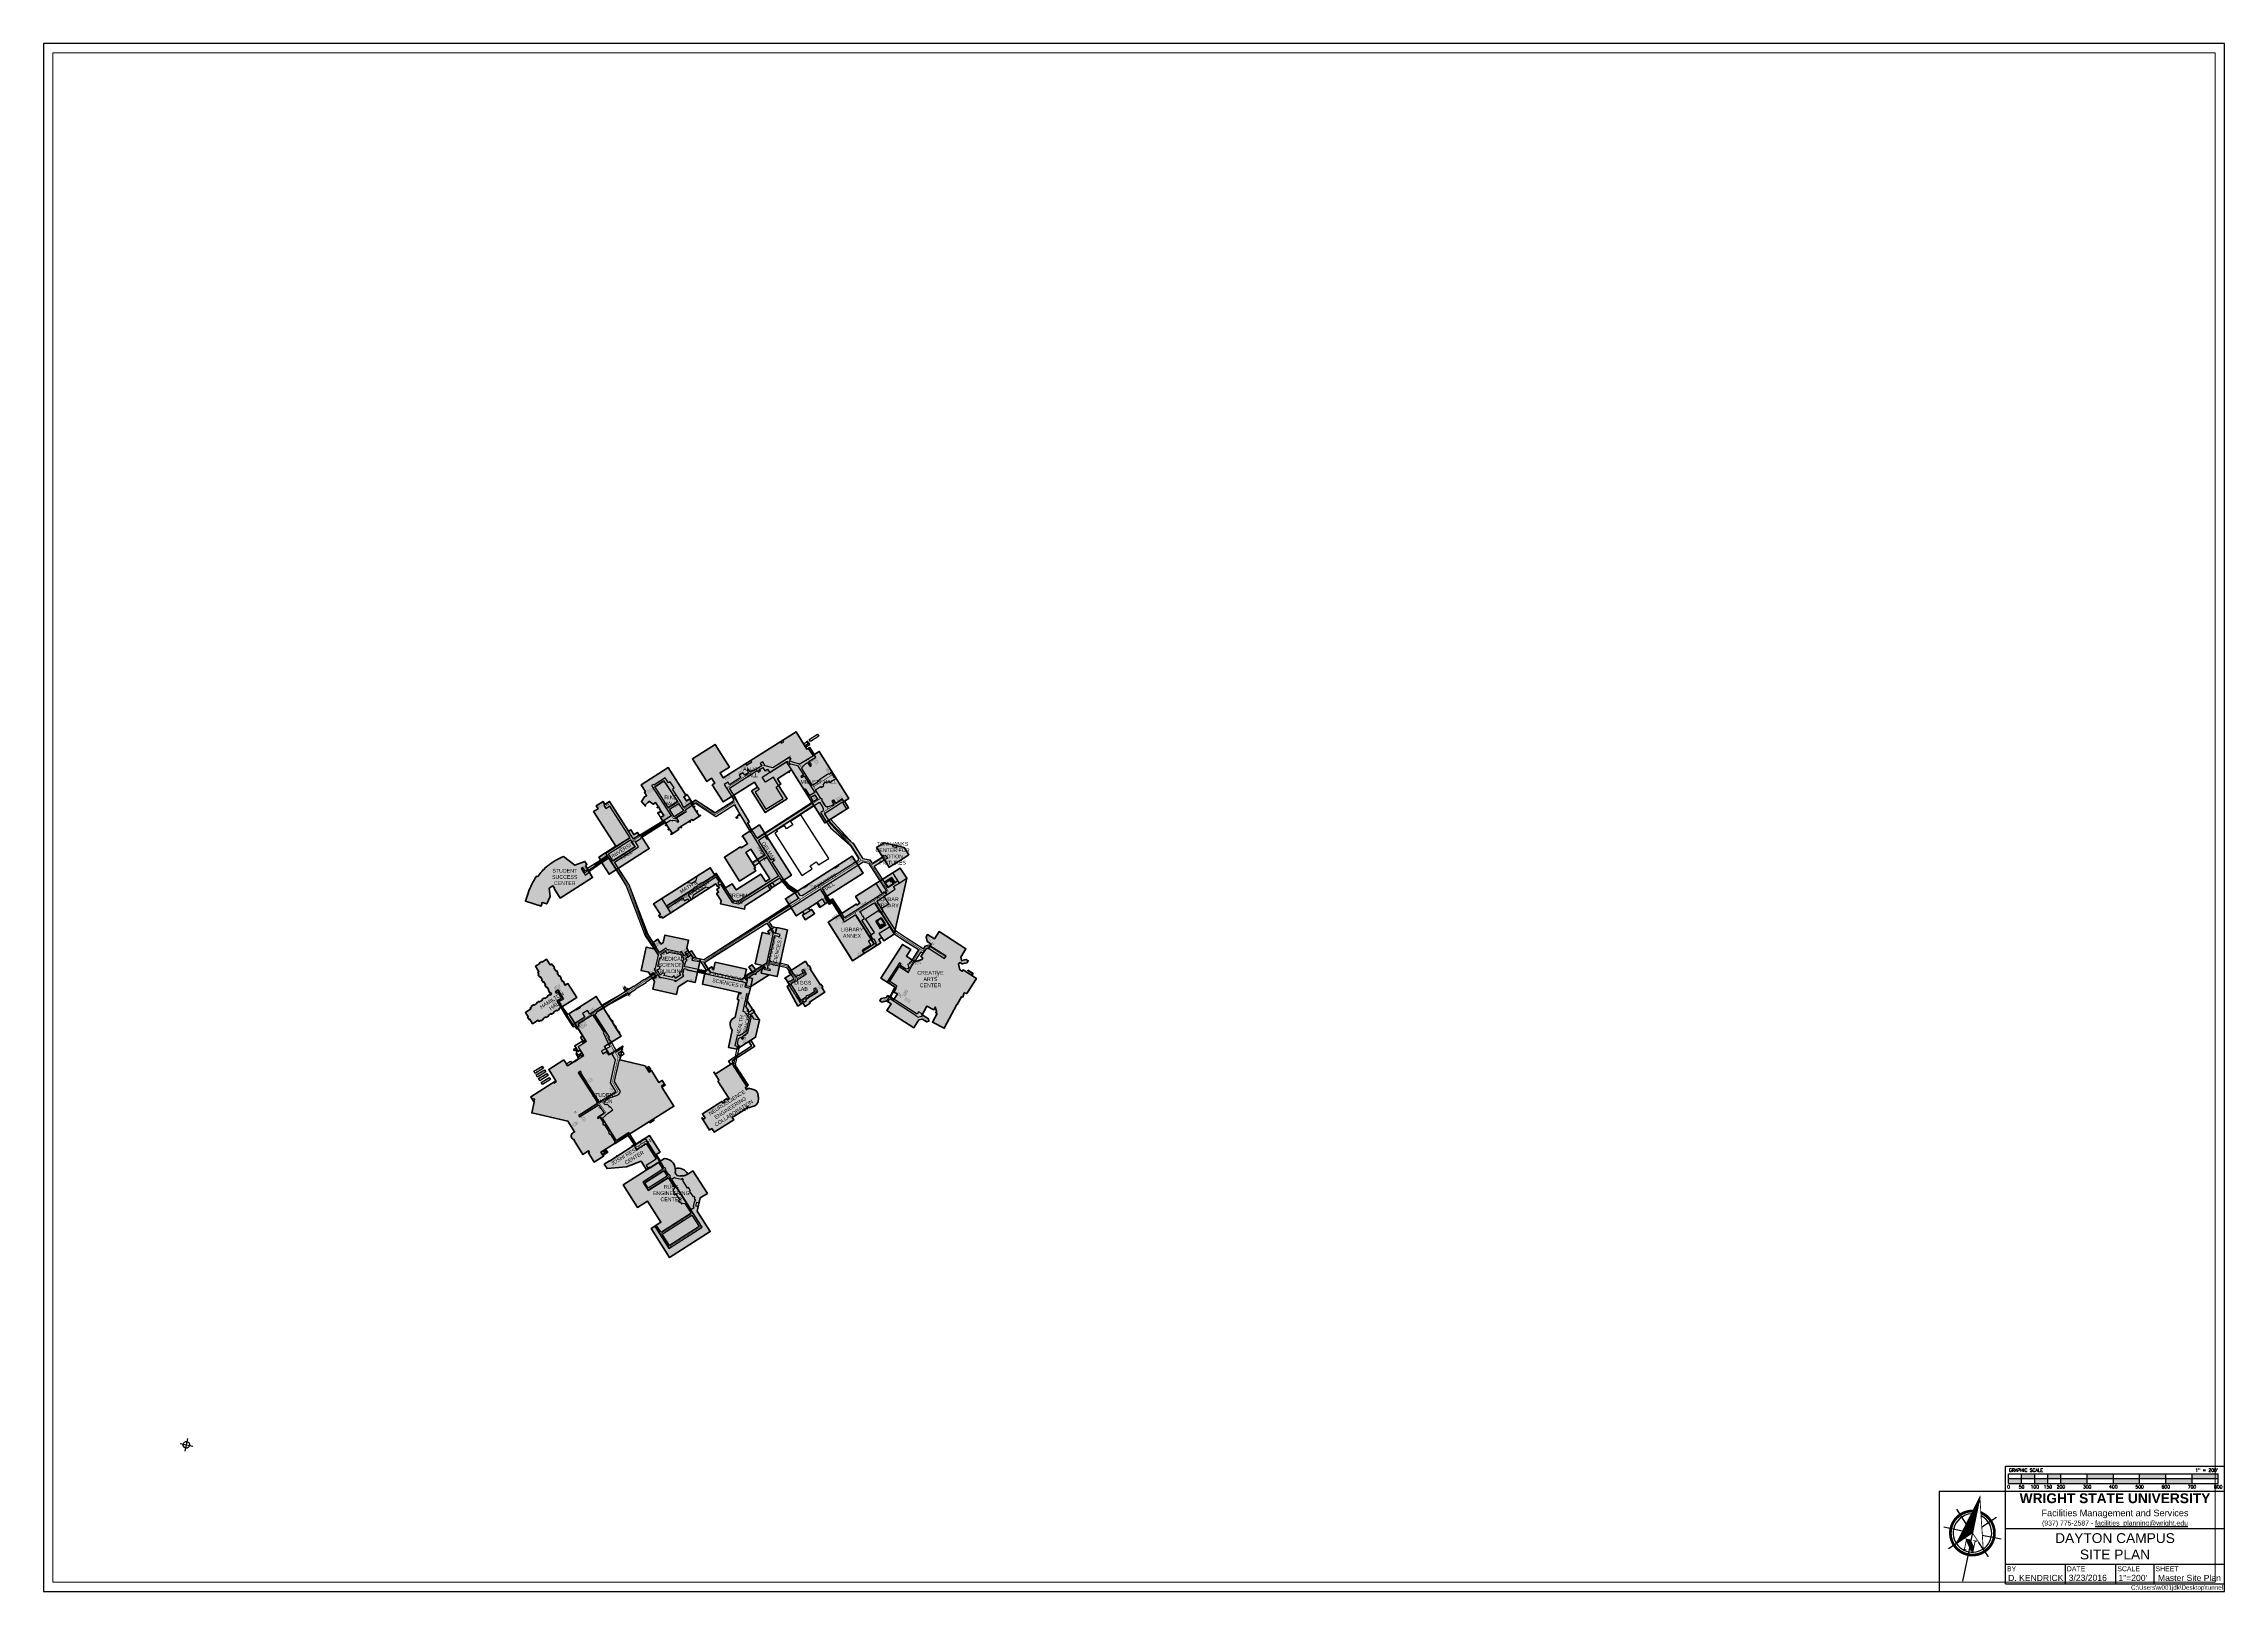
# Paper-space layout '1 00 - Campus Master Site Plans - Entire Campus' of a CAD drawing. Header units: inches. Extents: x 0.1 to 41.7, y 0.2 to 29.8.
# The model-space entities are those that its viewports show. They can reach past a viewport. Long polylines and large blocks are cut down to what shows.
import ezdxf
from ezdxf.enums import TextEntityAlignment as Align

# ---------------------------------------------------------------- set-up
doc = ezdxf.new("R2010")
doc.units = ezdxf.units.IN
doc.header["$LTSCALE"] = 0.5
doc.header["$MEASUREMENT"] = 0
doc.set_wipeout_variables(frame=1)
doc.linetypes.add('HIDDEN', pattern=[0.375, 0.25, -0.125])
doc.linetypes.add('HIDDEN2', pattern=[0.1875, 0.125, -0.0625])
for name, color, linetype in [('BORDER', 11, 'Continuous'), ('BORDER-NOTE', 2, 'Continuous'), ('Buildings - Flagpoles', 114, 'Continuous'), ('Buildings - Hatch - Housing', 52, 'Continuous'), ('Buildings - Hatch - Main Campus', 144, 'Continuous'), ('Buildings - Outline', 30, 'Continuous'), ('Buildings - Outside Mechanical Equipment', 54, 'Continuous'), ('Buildings - Text - Main Buildings', 100, 'Continuous'), ('Graphic Scale', 114, 'Continuous'), ('North Arrow', 2, 'Continuous'), ('Tunnel  - Hatch - Area not in a building', 151, 'Continuous'), ('Tunnel - Area not in a building', 151, 'Continuous'), ('Tunnel - First Floor', 5, 'Continuous'), ('Tunnel - Hatch', 51, 'Continuous'), ('Tunnel - NEC - Exterior Wall', 1, 'HIDDEN2'), ('Tunnel - NEC - Interior Wall', 15, 'HIDDEN2'), ('Tunnel - Outline', 120, 'Continuous'), ('Wipeout', 7, 'Continuous')]:
    doc.layers.add(name, color=color, linetype=linetype)
doc.layers.add('Buildings - Outline - THICK', color=25, linetype='Continuous', lineweight=100)
for name, color, linetype, plot in [('Insert Point 2013', 6, 'Continuous', False), ('Tunnel - Elevators', 3, 'Continuous', False), ('Tunnel - Polyline Length', 4, 'Continuous', False), ('Tunnel - Stairs', 210, 'Continuous', False), ('Viewport', 6, 'Continuous', False)]:
    doc.layers.add(name, color=color, linetype=linetype, plot=plot)
doc.styles.add('Arial', font='arial.ttf')
doc.styles.add('SIMPLEX', font='SIMPLEX.shx', dxfattribs={"width": 0.75})
doc.styles.add('Title Block', font='arial.ttf')

# ---------------------------------------------------------------- blocks, each defined once
blk = doc.blocks.new('*X9')
at = {"color": 0}
for p, q in [((146.36, -413.14), (147.62, -411.88)), ((146.55, -412.41), (147.62, -411.35)), ((146.75, -411.68), (147.62, -410.82)), ((146.95, -410.95), (147.62, -410.29)), ((147.15, -410.22), (147.62, -409.76)), ((147.35, -409.49), (147.62, -409.23)), ((147.55, -408.76), (147.62, -408.7)), ((143.36, -424.09), (147.62, -419.83)), ((143.56, -423.36), (147.62, -419.3)), ((143.76, -422.63), (147.62, -418.77)), ((143.96, -421.9), (147.62, -418.24)), ((144.16, -421.17), (147.62, -417.71)), ((144.36, -420.44), (147.62, -417.18)), ((144.56, -419.71), (147.62, -416.65)), ((144.76, -418.98), (147.62, -416.12)), ((144.96, -418.25), (147.62, -415.59)), ((145.16, -417.52), (147.62, -415.06)), ((145.36, -416.79), (147.62, -414.53)), ((145.56, -416.06), (147.62, -414)), ((145.76, -415.33), (147.62, -413.47)), ((145.96, -414.6), (147.62, -412.94)), ((146.16, -413.87), (147.62, -412.41)), ((142.76, -426.28), (147.62, -421.42)), ((142.96, -425.55), (147.62, -420.89)), ((143.16, -424.82), (147.62, -420.36))]:
    blk.add_line(p, q, dxfattribs=at)
blk = doc.blocks.new('north_small')
at = {"layer": 'North Arrow'}
blk.add_hatch(color=256, dxfattribs=at).paths.add_polyline_path([(0.153, 0.79), (0.041, 0.813), (0.04, 0.805), (0.069, 0.799), (0.034, 0.63), (0.034, 0.626), (0.033, 0.623), (0.032, 0.621), (0.03, 0.618), (0.029, 0.616), (0.028, 0.614), (0.026, 0.613), (0.024, 0.612), (0.023, 0.612), (0.021, 0.612), (0.019, 0.611), (0.016, 0.611), (0.013, 0.611), (0.01, 0.612), (0.006, 0.612), (0.002, 0.613), (0, 0.613), (-0.001, 0.605), (0.068, 0.591), (0.069, 0.599), (0.065, 0.6), (0.061, 0.601), (0.058, 0.602), (0.054, 0.604), (0.052, 0.605), (0.05, 0.606), (0.048, 0.607), (0.047, 0.608), (0.046, 0.609), (0.045, 0.611), (0.045, 0.613), (0.044, 0.615), (0.044, 0.618), (0.044, 0.621), (0.045, 0.625), (0.046, 0.628), (0.073, 0.762), (0.158, 0.573), (0.204, 0.563), (0.24, 0.738), (0.241, 0.742), (0.242, 0.745), (0.243, 0.748), (0.244, 0.751), (0.245, 0.753), (0.247, 0.755), (0.248, 0.756), (0.249, 0.757), (0.251, 0.758), (0.253, 0.758), (0.255, 0.758), (0.258, 0.758), (0.261, 0.758), (0.264, 0.758), (0.267, 0.758), (0.271, 0.757), (0.273, 0.757), (0.275, 0.765), (0.206, 0.779), (0.205, 0.771), (0.205, 0.771), (0.209, 0.77), (0.213, 0.769), (0.217, 0.767), (0.22, 0.766), (0.222, 0.765), (0.225, 0.764), (0.226, 0.762), (0.228, 0.761), (0.229, 0.759), (0.229, 0.758), (0.23, 0.756), (0.23, 0.753), (0.23, 0.75), (0.23, 0.747), (0.229, 0.744), (0.229, 0.74), (0.212, 0.659)])
for p, q in [((0.07, 1.095), (-0.113, 1.373)), ((0.329, 1.605), (0.159, 0.777)), ((0, 0.955), (-0.358, 1.029)), ((0.366, 1.034), (0.644, 1.218)), ((0.376, 0.878), (0.734, 0.805)), ((0.01, 0.799), (-0.269, 0.616)), ((0.13, 0.634), (0, 0)), ((0.305, 0.739), (0.489, 0.46))]:
    blk.add_line(p, q, dxfattribs=at)
at = {"layer": 'North Arrow', "const_width": 0.0525}
for points in [[(-0.224, 1.001, 1), (0.599, 0.833, 0.359415), (0.349, 1.305, 1)], [(0.193, 1.337, 0.359415), (-0.224, 1.001, 1)]]:
    blk.add_lwpolyline(points, format="xyb", dxfattribs=at)
at = {"layer": 'North Arrow'}
for points, const_width in [([(-0.122, 0.715), (0.329, 1.605), (0.393, 0.612), (0.188, 0.917), (-0.122, 0.715)], 0.0158), ([(0.046, 0.628), (0.045, 0.625), (0.044, 0.621), (0.044, 0.618), (0.044, 0.615), (0.045, 0.613), (0.045, 0.611), (0.046, 0.609), (0.047, 0.608), (0.048, 0.607), (0.05, 0.606), (0.052, 0.605), (0.054, 0.604), (0.058, 0.602), (0.061, 0.601), (0.065, 0.6), (0.069, 0.599), (0.068, 0.591), (-0.001, 0.605), (0, 0.613), (0.002, 0.613), (0.006, 0.612), (0.01, 0.612), (0.013, 0.611), (0.016, 0.611), (0.019, 0.611), (0.021, 0.612), (0.023, 0.612), (0.024, 0.612), (0.026, 0.613), (0.028, 0.614), (0.029, 0.616), (0.03, 0.618), (0.032, 0.621), (0.033, 0.623), (0.034, 0.626), (0.034, 0.63), (0.069, 0.799), (0.04, 0.805), (0.041, 0.813), (0.153, 0.79), (0.212, 0.659), (0.229, 0.74), (0.229, 0.744), (0.23, 0.747), (0.23, 0.75), (0.23, 0.753), (0.23, 0.756), (0.229, 0.758), (0.229, 0.759), (0.228, 0.761), (0.226, 0.762), (0.225, 0.764), (0.222, 0.765), (0.22, 0.766), (0.217, 0.767), (0.213, 0.769), (0.209, 0.77), (0.205, 0.771), (0.205, 0.771), (0.206, 0.779), (0.275, 0.765), (0.273, 0.757), (0.271, 0.757), (0.267, 0.758), (0.264, 0.758), (0.261, 0.758), (0.258, 0.758), (0.255, 0.758), (0.253, 0.758), (0.251, 0.758), (0.249, 0.757), (0.248, 0.756), (0.247, 0.755), (0.245, 0.753), (0.244, 0.751), (0.243, 0.748), (0.242, 0.745), (0.241, 0.742), (0.24, 0.738), (0.204, 0.563), (0.158, 0.573), (0.073, 0.762), (0.046, 0.628), (0.046, 0.628)], 0.00525)]:
    blk.add_lwpolyline(points, dxfattribs=dict(at, const_width=const_width))
for start, end in [(93.448, 168.4211), (168.4211, 348.4211), (348.4211, 63.3941)]:
    blk.add_arc((0.188, 0.917), 0.367, start, end, dxfattribs=at)
at = {"layer": 'North Arrow', "xscale": 0.05250000000000003, "yscale": 0.05250000000000003, "zscale": 0.05250000000000003, "rotation": 348.4210566735326}
blk.add_blockref('*X9', (-2.959, 24.171), dxfattribs=at)
blk = doc.blocks.new('2400')
at = {"layer": 'Graphic Scale'}
h = blk.add_hatch(color=256, dxfattribs=at)
h.paths.add_polyline_path([(0.336, 0.221), (0.086, 0.221), (0.086, 0.127), (0.336, 0.127)])
h.paths.add_polyline_path([(0.586, 0.315), (0.336, 0.315), (0.336, 0.221), (0.586, 0.221)])
h.paths.add_polyline_path([(0.836, 0.221), (0.586, 0.221), (0.586, 0.127), (0.836, 0.127)])
h.paths.add_polyline_path([(1.086, 0.315), (0.836, 0.315), (0.836, 0.221), (1.086, 0.221)])
h.paths.add_polyline_path([(1.586, 0.221), (1.086, 0.221), (1.086, 0.127), (1.586, 0.127)])
h.paths.add_polyline_path([(2.086, 0.315), (1.586, 0.315), (1.586, 0.221), (2.086, 0.221)])
h.paths.add_polyline_path([(2.586, 0.221), (2.086, 0.221), (2.086, 0.127), (2.586, 0.127)])
h.paths.add_polyline_path([(3.086, 0.315), (2.586, 0.315), (2.586, 0.221), (3.086, 0.221)])
h.paths.add_polyline_path([(3.586, 0.221), (3.086, 0.221), (3.086, 0.127), (3.586, 0.127)])
h.paths.add_polyline_path([(4.086, 0.315), (3.586, 0.315), (3.586, 0.221), (4.086, 0.221)])
for p, q in [((0.086, 0.127), (0.086, 0.315)), ((0.086, 0.315), (4.086, 0.315)), ((0.086, 0.221), (4.086, 0.221)), ((0.086, 0.127), (4.086, 0.127)), ((0.336, 0.127), (0.336, 0.315)), ((0.586, 0.127), (0.586, 0.315)), ((0.836, 0.127), (0.836, 0.315)), ((1.086, 0.127), (1.086, 0.315)), ((1.586, 0.127), (1.586, 0.315)), ((2.086, 0.127), (2.086, 0.315)), ((2.586, 0.127), (2.586, 0.315)), ((3.086, 0.127), (3.086, 0.315)), ((3.586, 0.127), (3.586, 0.315)), ((4.086, 0.127), (4.086, 0.315))]:
    blk.add_line(p, q, dxfattribs=at)
at = {"layer": 'Graphic Scale', "style": 'SIMPLEX'}
for s, p in [('0', (0.086, 0.066)), ('50', (0.335, 0.066)), ('100', (0.586, 0.066)), ('150', (0.836, 0.066)), ('200', (1.086, 0.066)), ('300', (1.586, 0.066)), ('400', (2.086, 0.066)), ('500', (2.586, 0.066)), ('600', (3.086, 0.066)), ('700', (3.586, 0.066)), ('800', (4.086, 0.066))]:
    blk.add_text(s, height=0.0625, dxfattribs=at).set_placement(p, align=Align.MIDDLE_CENTER)
blk.add_text('GRAPHIC SCALE', height=0.0625, dxfattribs=at).set_placement((0.094, 0.383), align=Align.MIDDLE_LEFT)
blk.add_text('1" = 200\'', height=0.0625, dxfattribs=at).set_placement((4.086, 0.383), align=Align.MIDDLE_RIGHT)
blk = doc.blocks.new('insert_2013')
at = {"layer": 'Insert Point 2013'}
for p, q in [((-300, 0), (300, 0)), ((0, -300), (0, 300))]:
    blk.add_line(p, q, dxfattribs=at)
at = {"layer": 'Insert Point 2013', "color": 2}
blk.add_circle((0, 0), 150, dxfattribs=at)
blk = doc.blocks.new('elevator')
at = {"linetype": 'Continuous', "lineweight": -3, "const_width": 5}
blk.add_lwpolyline([(42, 42), (42, -42), (-42, -42), (-42, 42)], close=True, dxfattribs=at)
for points in [[(42, -42), (-42, 42)], [(42, 42), (-42, -42)]]:
    blk.add_lwpolyline(points, dxfattribs=at)
blk = doc.blocks.new('stairs')
at = {"linetype": 'Continuous', "lineweight": -3, "const_width": 5}
blk.add_lwpolyline([(0, 0), (0, 131), (272, 131), (272, 0)], close=True, dxfattribs=at)
for points in [[(31, 15), (31, 115)], [(73, 15), (73, 115)], [(115, 15), (115, 115)], [(157, 15), (157, 115)], [(199, 15), (199, 115)], [(240, 15), (240, 115)]]:
    blk.add_lwpolyline(points, dxfattribs=at)
blk = doc.blocks.new('Flagpole')
at = {"color": 0}
for points in [[(0.4, 0), (0.4, -0.1), (0.4, -0.1), (0.4, -0.2), (0.3, -0.2), (0.3, -0.2), (0.3, -0.3), (0.2, -0.3), (0.2, -0.3), (0.2, -0.4), (0.1, -0.4), (0, -0.4), (-0.1, -0.4), (-0.1, -0.4), (-0.2, -0.4), (-0.2, -0.3), (-0.3, -0.3), (-0.3, -0.3), (-0.3, -0.2), (-0.3, -0.2), (-0.4, -0.2), (-0.4, -0.1), (-0.4, -0.1), (-0.4, 0), (-0.4, 0), (-0.4, 0.1), (-0.4, 0.1), (-0.3, 0.2), (-0.3, 0.2), (-0.3, 0.3), (-0.3, 0.3), (-0.2, 0.3), (-0.2, 0.3), (-0.1, 0.4), (-0.1, 0.4), (0, 0.4), (0.1, 0.4), (0.2, 0.3), (0.2, 0.3), (0.2, 0.3), (0.3, 0.3), (0.3, 0.2), (0.3, 0.2), (0.4, 0.1), (0.4, 0.1), (0.4, 0), (0.4, 0), (0.4, 0)], [(0, 1.5), (0, 1.6), (0, 1.6), (0.1, 1.6), (0.1, 1.6), (0.2, 1.6), (0.2, 1.6), (0.3, 1.6), (0.3, 1.5), (0.3, 1.5)], [(0, 0.4), (0, 1.5)], [(0, 1.2), (0, 1.2), (0, 1.3), (0.1, 1.3), (0.1, 1.3), (0.2, 1.3), (0.2, 1.3), (0.3, 1.3), (0.3, 1.2), (0.3, 1.2)], [(0.6, 1.5), (0.6, 1.5), (0.6, 1.5), (0.5, 1.5), (0.5, 1.5), (0.4, 1.5), (0.4, 1.5), (0.3, 1.5), (0.3, 1.5), (0.3, 1.5)], [(0.6, 1.2), (0.6, 1.2), (0.6, 1.2), (0.5, 1.2), (0.4, 1.1), (0.4, 1.2), (0.4, 1.2), (0.3, 1.2), (0.3, 1.2), (0.3, 1.2)], [(0.6, 1.5), (0.6, 1.2)]]:
    blk.add_lwpolyline(points, dxfattribs=at)
at = {"insert": (-0.2, 0.1), "char_height": 0.3, "attachment_point": 1, "style": 'Arial'}
blk.add_mtext_dynamic_manual_height_columns('FP', width=0.679, gutter_width=1, heights=[0], dxfattribs=at)

msp = doc.modelspace()

# ---------------------------------------------------------------- hatches: boundary and pattern name
at = {"layer": 'Buildings - Hatch - Housing'}
msp.add_hatch(color=256, dxfattribs=at).paths.add_polyline_path([(18341489, 7831138), (18341662, 7831305), (18341872, 7831088), (18341922, 7831136), (18341985, 7831071), (18342006, 7831092), (18342092, 7831003), (18342069, 7830981), (18342182, 7830864), (18342207, 7830887), (18342295, 7830796), (18342272, 7830774), (18342384, 7830658), (18342406, 7830680), (18342495, 7830587), (18342473, 7830565), (18342582, 7830453), (18342605, 7830475), (18342695, 7830382), (18342673, 7830360), (18342730, 7830302), (18342840, 7830409), (18343363, 7829869), (18342662, 7829189), (18342684, 7829166), (18342595, 7829080), (18342572, 7829104), (18342455, 7828991), (18342477, 7828969), (18342386, 7828881), (18342363, 7828905), (18342248, 7828793), (18342272, 7828769), (18342182, 7828681), (18342157, 7828707), (18342041, 7828594), (18342063, 7828571), (18341972, 7828484), (18341951, 7828505), (18341887, 7828443), (18341840, 7828491), (18341624, 7828282), (18341456, 7828455), (18341433, 7828434), (18341345, 7828525), (18341366, 7828545), (18341199, 7828717), (18341416, 7828928), (18341371, 7828975), (18341435, 7829037), (18341411, 7829061), (18341501, 7829149), (18341525, 7829124), (18341643, 7829239), (18341622, 7829262), (18341711, 7829349), (18341733, 7829325), (18341848, 7829436), (18341824, 7829461), (18341916, 7829550), (18341939, 7829526), (18342056, 7829638), (18342033, 7829662), (18342124, 7829751), (18342146, 7829728), (18342202, 7829782), (18342139, 7829847), (18342116, 7829825), (18342030, 7829914), (18342053, 7829936), (18341941, 7830052), (18341917, 7830029), (18341829, 7830120), (18341854, 7830144), (18341741, 7830260), (18341716, 7830236), (18341627, 7830328), (18341650, 7830351), (18341539, 7830465), (18341516, 7830442), (18341427, 7830533), (18341452, 7830557), (18341388, 7830623), (18341436, 7830670), (18341228, 7830884), (18341401, 7831052), (18341377, 7831076), (18341465, 7831163)])
at = {"layer": 'Buildings - Hatch - Main Campus'}
for points in [[(18347931, 7841056), (18347747, 7841247), (18348111, 7841597), (18347259, 7842486), (18346373, 7841636), (18347224, 7840748), (18347414, 7840930), (18347601, 7840734), (18347505, 7840642), (18348145, 7839974), (18349369, 7841148), (18349553, 7840956), (18349320, 7840734), (18350135, 7839884), (18350987, 7840701), (18350488, 7841222), (18350576, 7841307), (18350377, 7841515), (18350917, 7842033), (18352901, 7839964), (18353749, 7840778), (18353830, 7840855), (18353581, 7841115), (18353760, 7841286), (18352000, 7843123), (18351803, 7842934), (18351536, 7843212), (18351428, 7843108), (18350778, 7843786)], [(18356961, 7839300), (18356679, 7839590), (18355742, 7839611), (18355450, 7839327), (18356191, 7838563), (18356473, 7838833)], [(18343043, 7838960), (18342865, 7838788), (18342754, 7838903), (18342489, 7838647), (18342601, 7838532), (18342422, 7838360), (18343735, 7837003), (18343333, 7836614), (18343330, 7836617), (18343074, 7836369), (18343180, 7836260), (18343157, 7836238), (18343688, 7835689), (18345258, 7837207), (18344727, 7837756), (18344682, 7837713), (18344577, 7837822), (18344446, 7837696), (18344265, 7837883), (18344173, 7837794)], [(18349378, 7838077), (18349630, 7838321), (18349325, 7838636), (18349984, 7839274), (18351878, 7837315), (18351046, 7836510), (18351079, 7836475), (18350101, 7835530), (18350082, 7835531), (18350079, 7835353), (18348961, 7835372), (18348964, 7835540), (18348942, 7835542), (18348691, 7835802), (18348770, 7835878), (18348658, 7835994), (18348754, 7836086), (18348693, 7836149), (18348672, 7836128), (18348575, 7836228), (18346818, 7834529), (18346490, 7834212), (18346435, 7834268), (18346374, 7834209), (18346297, 7834289), (18346359, 7834348), (18345958, 7834762), (18346286, 7835079), (18348171, 7836903), (18348424, 7836641), (18348493, 7836708), (18349043, 7836139), (18349298, 7836386), (18349530, 7836146), (18350496, 7837081), (18350778, 7836789), (18350945, 7836951), (18349827, 7838107), (18349624, 7837911), (18350198, 7837317), (18350154, 7837275), (18350241, 7837185), (18349608, 7836572), (18348709, 7837502), (18349342, 7838114)], [(18353270, 7836305), (18353443, 7836126), (18353764, 7836436), (18353586, 7836620), (18355075, 7838057), (18354437, 7838719), (18351824, 7836199), (18352468, 7835531), (18352713, 7835767), (18352804, 7835673), (18352742, 7835613), (18352909, 7835439), (18353274, 7835791), (18353107, 7835965), (18353040, 7835900), (18352949, 7835995)], [(18357080, 7838224), (18356693, 7838624), (18354955, 7836944), (18355208, 7836683), (18355090, 7836568), (18355056, 7836604), (18353951, 7835532), (18355407, 7834032), (18356504, 7835096), (18356388, 7835216), (18356511, 7835335), (18356631, 7835211), (18357033, 7835602)], [(18346754, 7833472), (18346748, 7833115), (18346657, 7833028), (18346475, 7833216), (18346286, 7833034), (18346469, 7832844), (18346377, 7832755), (18346022, 7832761), (18346004, 7831660), (18346358, 7831656), (18346454, 7831557), (18346576, 7831674), (18346741, 7831503), (18346619, 7831386), (18346716, 7831286), (18346710, 7830927), (18347809, 7830909), (18347815, 7831268), (18348182, 7831624), (18348547, 7831618), (18348565, 7832719), (18348197, 7832724), (18348108, 7832817), (18347988, 7832701), (18347822, 7832873), (18347942, 7832988), (18347849, 7833086), (18347857, 7833454)], [(18353293, 7833578), (18353474, 7833391), (18353498, 7833415), (18353604, 7833305), (18353574, 7833277), (18354169, 7832661), (18354198, 7832689), (18354304, 7832580), (18354274, 7832552), (18354450, 7832370), (18353842, 7831783), (18353885, 7831738), (18353689, 7831548), (18353557, 7831684), (18353365, 7831498), (18352707, 7832283), (18352793, 7832366), (18352554, 7832614), (18352546, 7832606), (18352526, 7832627), (18352756, 7832849), (18352651, 7832958)], [(18347295, 7827177), (18347058, 7827425), (18345863, 7827450), (18345877, 7828100), (18345355, 7827599), (18345057, 7827909), (18345706, 7828533), (18345479, 7828772), (18345444, 7828791), (18345426, 7828828), (18345266, 7828997), (18345247, 7829008), (18345238, 7829026), (18345052, 7829222), (18345032, 7829233), (18345019, 7829257), (18344230, 7830089), (18343159, 7829059), (18344193, 7827981), (18343879, 7827680), (18344217, 7827327), (18343579, 7826715), (18343359, 7826944), (18343359, 7826944), (18343359, 7826944), (18342764, 7826374), (18343193, 7825927), (18342210, 7824983), (18342412, 7824772), (18342402, 7824272), (18344089, 7824237), (18344496, 7823813), (18344432, 7823750, 0.6513), (18344537, 7823463), (18344570, 7823429), (18344556, 7823415), (18345071, 7822878), (18345290, 7823089), (18345348, 7823028), (18345314, 7822995), (18345657, 7822636), (18346019, 7822981), (18345868, 7823148), (18347264, 7824481), (18347436, 7824645), (18347755, 7824949), (18347961, 7825147), (18348720, 7825871), (18348005, 7826617), (18348133, 7826740), (18347956, 7826924), (18347828, 7826802), (18347385, 7827263)], [(18350150, 7825548), (18350163, 7825560), (18350215, 7825611), (18350229, 7825624), (18350067, 7825792), (18350825, 7826527), (18350883, 7826467), (18350957, 7826538), (18350901, 7826595), (18350910, 7826603), (18350919, 7826594), (18350936, 7826610), (18350988, 7826661), (18351005, 7826677), (18350996, 7826687), (18351005, 7826695), (18351060, 7826638), (18351133, 7826709), (18351117, 7826726), (18351108, 7826735), (18350461, 7827403), (18350503, 7827444), (18350475, 7827473), (18350473, 7827471), (18350269, 7827682), (18350195, 7827758), (18350206, 7827769), (18350280, 7827693), (18350953, 7828344), (18351083, 7828209), (18351098, 7828223), (18351112, 7828208), (18351098, 7828194), (18351832, 7827436), (18351746, 7827353), (18351756, 7827343), (18351807, 7827290), (18351817, 7827279), (18351875, 7827335), (18351900, 7827349), (18351928, 7827358), (18351957, 7827359), (18352024, 7827354), (18352164, 7827342), (18352223, 7827330), (18352278, 7827303), (18352324, 7827262), (18352359, 7827212), (18352380, 7827168), (18352398, 7827123), (18352414, 7827078), (18352427, 7827031), (18352438, 7826984), (18352446, 7826936), (18352451, 7826888), (18352453, 7826839), (18352446, 7826778), (18352424, 7826721), (18352389, 7826671), (18352342, 7826632), (18352168, 7826520), (18352141, 7826507), (18352113, 7826501), (18352084, 7826502), (18352037, 7826522), (18352028, 7826526), (18351992, 7826490), (18351987, 7826486), (18352040, 7826431), (18352032, 7826423), (18352008, 7826448), (18351991, 7826431), (18351939, 7826380), (18351922, 7826364), (18351946, 7826340), (18351937, 7826331), (18351884, 7826386), (18351876, 7826378), (18351862, 7826364), (18351887, 7826338), (18351434, 7825899), (18351526, 7825803), (18350768, 7825069), (18350715, 7825123), (18350648, 7825192), (18350629, 7825212), (18350538, 7825124), (18350076, 7825601), (18350088, 7825612)], [(18348516, 7823686), (18347889, 7824332), (18347401, 7823859), (18346330, 7822820), (18346322, 7822828), (18346119, 7822632), (18346289, 7822457), (18347149, 7822722), (18347748, 7823098), (18347847, 7822996), (18348076, 7822760), (18348611, 7823279), (18348361, 7823536)]]:
    msp.add_hatch(color=256, dxfattribs=at).paths.add_polyline_path(points)
h = msp.add_hatch(color=256, dxfattribs=at)
h.dxf.hatch_style = 1
h.paths.add_polyline_path([(18345374, 7841016), (18344314, 7839991), (18344570, 7839727), (18344527, 7839685), (18344541, 7839671), (18344543, 7839673), (18344646, 7839567), (18344643, 7839564), (18344650, 7839557), (18344575, 7839484), (18344577, 7839482), (18344574, 7839480), (18344473, 7839251), (18344703, 7839084), (18344710, 7839094), (18344675, 7839120), (18344776, 7839258), (18344799, 7839291), (18344828, 7839330), (18345022, 7839240), (18345033, 7839235), (18345083, 7839283), (18345077, 7839289), (18345121, 7839330), (18345274, 7839172), (18345230, 7839131), (18345244, 7839116), (18345287, 7839158), (18345441, 7839000), (18345311, 7838875), (18345325, 7838860), (18345457, 7838988), (18345610, 7838830), (18345478, 7838702), (18345609, 7838567), (18345652, 7838609), (18345805, 7838451), (18345762, 7838409), (18345776, 7838395), (18345819, 7838436), (18345972, 7838278), (18345929, 7838237), (18345943, 7838222), (18345986, 7838264), (18346139, 7838106), (18346096, 7838064), (18346115, 7838045), (18346411, 7838332), (18346370, 7838375), (18346466, 7838468), (18346508, 7838425), (18346522, 7838439), (18346480, 7838482), (18346811, 7838802), (18346852, 7838759), (18346867, 7838773), (18346825, 7838816), (18346921, 7838909), (18346963, 7838866), (18347260, 7839154), (18347241, 7839173), (18347198, 7839131), (18347045, 7839289), (18347088, 7839331), (18347074, 7839345), (18347031, 7839304), (18346878, 7839462), (18346921, 7839503), (18346907, 7839518), (18346864, 7839477), (18346709, 7839636), (18346753, 7839679), (18346624, 7839813), (18346492, 7839686), (18346339, 7839844), (18346471, 7839971), (18346457, 7839985), (18346413, 7839942)])
h = msp.add_hatch(color=256, dxfattribs=at)
h.paths.add_polyline_path([(18342056, 7835776), (18342073, 7835786), (18341482, 7836064, 0.027277), (18341248, 7835895, 0.019944), (18341090, 7835756, 0.019913), (18340943, 7835605, 0.018932), (18340815, 7835451, 0.056415), (18340508, 7834942), (18341069, 7834881), (18341060, 7834798), (18341526, 7835103), (18341829, 7835393)])
h.paths.add_polyline_path([(18342545, 7835881), (18342555, 7835871), (18342607, 7835921), (18342487, 7836045), (18342056, 7835776), (18341829, 7835393), (18341526, 7835103), (18341060, 7834798), (18341069, 7834881), (18340458, 7834948, 0.081894), (18340232, 7834102), (18340190, 7833722), (18340934, 7833640), (18340953, 7833813), (18341168, 7833790), (18341249, 7834152), (18341137, 7834518), (18341278, 7834653), (18341368, 7834560), (18341359, 7834551), (18341719, 7834176), (18342984, 7835388), (18342797, 7835584), (18342772, 7835560), (18342847, 7835482), (18342199, 7834861), (18342055, 7834724), (18341914, 7834871), (18341722, 7835071), (18341865, 7835209), (18341855, 7835219)])
h.paths.add_polyline_path([(18342847, 7835482), (18342772, 7835560), (18342814, 7835600), (18342545, 7835881), (18341855, 7835219), (18342199, 7834861)], flags=17)
h.paths.add_polyline_path([(18341865, 7835209), (18341722, 7835071), (18341914, 7834871), (18342055, 7834724), (18342199, 7834861)], flags=17)
h = msp.add_hatch(color=256, dxfattribs=at)
h.dxf.hatch_style = 2
edge = h.paths.add_edge_path()
edge.add_line((18357777, 7834721), (18358207, 7834557))
edge.add_line((18358207, 7834557), (18358497, 7834720))
edge.add_line((18358497, 7834720), (18358525, 7834801))
edge.add_line((18358525, 7834801), (18358430, 7834841))
edge.add_line((18358430, 7834841), (18358569, 7835207))
edge.add_arc((18358706, 7835115), 165, 90.56092, 146.28704, ccw=False)
edge.add_line((18358704, 7835280), (18358780, 7835493))
edge.add_line((18358780, 7835493), (18358570, 7835576))
edge.add_line((18358570, 7835576), (18358483, 7835778))
edge.add_line((18358483, 7835778), (18358525, 7835885))
edge.add_line((18358525, 7835885), (18358875, 7835761))
edge.add_line((18358875, 7835761), (18359018, 7836125))
edge.add_line((18359018, 7836125), (18360383, 7835595))
edge.add_line((18360383, 7835595), (18360225, 7835182))
edge.add_line((18360225, 7835182), (18360292, 7835040))
edge.add_line((18360292, 7835040), (18360493, 7835126))
edge.add_line((18360493, 7835126), (18360598, 7835085))
edge.add_line((18360598, 7835085), (18360560, 7834978))
edge.add_line((18360560, 7834978), (18360352, 7834888))
edge.add_line((18360352, 7834888), (18360238, 7834935))
edge.add_line((18360238, 7834935), (18360196, 7834842))
edge.add_line((18360196, 7834842), (18360302, 7834606))
edge.add_line((18360302, 7834606), (18360423, 7834559))
edge.add_line((18360423, 7834559), (18360449, 7834627))
edge.add_line((18360449, 7834627), (18360875, 7834464))
edge.add_line((18360875, 7834464), (18360908, 7834550))
edge.add_line((18360908, 7834550), (18360657, 7834646))
edge.add_line((18360657, 7834646), (18360662, 7834658))
edge.add_line((18360662, 7834658), (18360924, 7834556))
edge.add_line((18360924, 7834556), (18360886, 7834460))
edge.add_line((18360886, 7834460), (18361124, 7834366))
edge.add_line((18361124, 7834366), (18360827, 7833595))
edge.add_line((18360827, 7833595), (18360698, 7833605))
edge.add_line((18360698, 7833605), (18360683, 7833399))
edge.add_line((18360683, 7833399), (18360615, 7833411))
edge.add_line((18360615, 7833411), (18360501, 7833017))
edge.add_line((18360501, 7833017), (18360476, 7833021))
edge.add_line((18360476, 7833021), (18360134, 7831841))
edge.add_line((18360134, 7831841), (18359558, 7832008))
edge.add_line((18359558, 7832008), (18359681, 7832433))
edge.add_line((18359681, 7832433), (18359620, 7832451))
edge.add_line((18359620, 7832451), (18359635, 7832539))
edge.add_line((18359635, 7832539), (18359540, 7832705))
edge.add_line((18359540, 7832705), (18359502, 7832571))
edge.add_line((18359502, 7832571), (18359152, 7832669))
edge.add_line((18359152, 7832669), (18359015, 7832238))
edge.add_line((18359015, 7832238), (18359338, 7832116))
edge.add_line((18359338, 7832116), (18359386, 7832010))
edge.add_line((18359386, 7832010), (18359281, 7831963))
edge.add_line((18359281, 7831963), (18359072, 7832045))
edge.add_line((18359072, 7832045), (18358924, 7831984))
edge.add_line((18358924, 7831984), (18358767, 7831579))
edge.add_line((18358767, 7831579), (18357389, 7832111))
edge.add_line((18357389, 7832111), (18357524, 7832449))
edge.add_line((18357524, 7832449), (18357297, 7832535))
edge.add_line((18357297, 7832535), (18357094, 7832443))
edge.add_line((18357094, 7832443), (18356990, 7832484))
edge.add_line((18356990, 7832484), (18357029, 7832592))
edge.add_line((18357029, 7832592), (18357257, 7832691))
edge.add_line((18357257, 7832691), (18357297, 7832787))
edge.add_line((18357297, 7832787), (18357606, 7832662))
edge.add_line((18357606, 7832662), (18357718, 7832947))
edge.add_line((18357718, 7832947), (18357544, 7833002))
edge.add_line((18357544, 7833002), (18357604, 7833216))
edge.add_line((18357604, 7833216), (18356840, 7833502))
edge.add_line((18356840, 7833502), (18357500, 7835221))
edge.add_line((18357500, 7835221), (18357909, 7835063))
edge.add_line((18357909, 7835063), (18357777, 7834721))
h = msp.add_hatch(color=256, dxfattribs=at)
edge = h.paths.add_edge_path()
edge.add_line((18350942, 7832929), (18350812, 7832808))
edge.add_line((18350812, 7832808), (18350997, 7832611))
edge.add_line((18350997, 7832611), (18350717, 7832348))
edge.add_line((18350717, 7832348), (18350723, 7832682))
edge.add_line((18350723, 7832682), (18349259, 7832708))
edge.add_line((18349259, 7832708), (18349253, 7832355))
edge.add_line((18349253, 7832355), (18349144, 7832468))
edge.add_line((18349144, 7832468), (18348891, 7832224))
edge.add_line((18348891, 7832224), (18348880, 7831608))
edge.add_line((18348880, 7831608), (18350691, 7831576))
edge.add_line((18350691, 7831576), (18350690, 7831522))
edge.add_line((18350690, 7831522), (18350593, 7831524))
edge.add_line((18350593, 7831524), (18350588, 7831235))
edge.add_line((18350588, 7831235), (18350667, 7831234))
edge.add_line((18350667, 7831234), (18350653, 7830430))
edge.add_arc((18350848, 7830122), 365, 122.40753, 235.56785)
edge.add_line((18350642, 7829821), (18350628, 7829008))
edge.add_line((18350628, 7829008), (18351021, 7829001))
edge.add_line((18351021, 7829001), (18351752, 7829709))
edge.add_line((18351752, 7829709), (18351766, 7830508))
edge.add_line((18351766, 7830508), (18351059, 7831241))
edge.add_line((18351059, 7831241), (18351043, 7831241))
edge.add_line((18351043, 7831241), (18351049, 7831573))
edge.add_line((18351049, 7831573), (18351063, 7831573))
edge.add_line((18351063, 7831573), (18351070, 7831949))
edge.add_line((18351070, 7831949), (18351786, 7832639))
edge.add_line((18351786, 7832639), (18352160, 7832633))
edge.add_line((18352160, 7832633), (18352198, 7834817))
edge.add_line((18352198, 7834817), (18351704, 7834826))
edge.add_line((18351704, 7834826), (18351699, 7834568))
edge.add_line((18351699, 7834568), (18351591, 7834570))
edge.add_line((18351591, 7834570), (18351591, 7834561))
edge.add_line((18351591, 7834561), (18351455, 7834702))
edge.add_line((18351455, 7834702), (18351327, 7834581))
edge.add_line((18351327, 7834581), (18351438, 7834468))
edge.add_line((18351438, 7834468), (18351091, 7834474))
edge.add_line((18351091, 7834474), (18351066, 7833010))
edge.add_line((18351066, 7833010), (18351417, 7833004))
edge.add_line((18351417, 7833004), (18351126, 7832732))
edge.add_line((18351126, 7832732), (18350942, 7832929))
h = msp.add_hatch(color=256, dxfattribs=at)
edge = h.paths.add_edge_path()
edge.add_line((18348778, 7823440), (18347162, 7821872))
edge.add_line((18347162, 7821872), (18348011, 7820997))
edge.add_line((18348011, 7820997), (18348395, 7821369))
edge.add_line((18348395, 7821369), (18349195, 7820544))
edge.add_line((18349195, 7820544), (18348808, 7820169))
edge.add_line((18348808, 7820169), (18349906, 7819036))
edge.add_line((18349906, 7819036), (18351496, 7820578))
edge.add_line((18351496, 7820578), (18350724, 7821373))
edge.add_line((18350724, 7821373), (18350739, 7821994))
edge.add_line((18350739, 7821994), (18351015, 7822261))
edge.add_line((18351015, 7822261), (18350161, 7823142))
edge.add_line((18350161, 7823142), (18349963, 7822949))
edge.add_arc((18349569, 7822644), 498, 37.70881, 116.83818)
edge.add_arc((18348858, 7822937), 509, 17.31576, 99.03327)
at = {"layer": 'Tunnel  - Hatch - Area not in a building'}
h = msp.add_hatch(color=256, dxfattribs=at)
h.dxf.hatch_style = 1
h.paths.add_polyline_path([(18352242, 7840653), (18352142, 7840758), (18350296, 7838954), (18350397, 7838849)])
h = msp.add_hatch(color=256, dxfattribs=at)
h.dxf.hatch_style = 1
h.paths.add_polyline_path([(18348813, 7840081), (18348580, 7840391), (18348490, 7840305), (18348588, 7840202), (18348584, 7840078), (18347886, 7839408), (18346899, 7839802), (18346766, 7839673), (18346844, 7839593), (18346928, 7839674), (18347958, 7839262), (18348674, 7839948), (18349606, 7838908), (18349680, 7838981), (18349430, 7839260), (18349496, 7839319)])
h = msp.add_hatch(color=256, dxfattribs=at)
h.dxf.hatch_style = 1
h.paths.add_polyline_path([(18354955, 7838705), (18354365, 7839316), (18354341, 7839293), (18353122, 7840176), (18353018, 7840076), (18354236, 7839192), (18354737, 7838674), (18354735, 7838573), (18354655, 7838495), (18354780, 7838366), (18354982, 7838561), (18355228, 7838557), (18355902, 7837863), (18356006, 7837963), (18355510, 7838474), (18355902, 7838854), (18355801, 7838957), (18355409, 7838577), (18355290, 7838700)])
h = msp.add_hatch(color=256, dxfattribs=at)
h.dxf.hatch_style = 1
h.paths.add_polyline_path([(18345692, 7838484), (18345613, 7838566), (18344745, 7837739), (18344829, 7837653)])
h = msp.add_hatch(color=256, dxfattribs=at)
h.dxf.hatch_style = 1
h.paths.add_polyline_path([(18342944, 7836015), (18343038, 7835917), (18343249, 7836143), (18343283, 7836176), (18343522, 7836408), (18343439, 7836494)])
h = msp.add_hatch(color=256, dxfattribs=at)
h.dxf.hatch_style = 1
h.paths.add_polyline_path([(18351910, 7836809), (18351596, 7837042), (18351500, 7836949), (18351814, 7836716), (18352193, 7836554), (18352293, 7836650)])
h = msp.add_hatch(color=256, dxfattribs=at)
h.dxf.hatch_style = 1
h.paths.add_polyline_path([(18353957, 7836627), (18353854, 7836527), (18353678, 7836709), (18353600, 7836633), (18353609, 7836624), (18353599, 7836615), (18353846, 7836360), (18353951, 7836462), (18354416, 7835983), (18354502, 7836066)])
h = msp.add_hatch(color=256, dxfattribs=at)
h.dxf.hatch_style = 1
h.paths.add_polyline_path([(18344687, 7835401), (18344048, 7836037), (18343962, 7835954), (18344565, 7835324), (18345877, 7833263), (18346384, 7832762), (18346294, 7833042), (18345998, 7833340)])
h = msp.add_hatch(color=256, dxfattribs=at)
h.dxf.hatch_style = 1
h.paths.add_polyline_path([(18351219, 7834940), (18351451, 7834699), (18351575, 7834817), (18351503, 7834818), (18351305, 7835023), (18352165, 7835849), (18352065, 7835952), (18352066, 7835922), (18348722, 7832708), (18348381, 7832714), (18348099, 7833005), (18347891, 7832804), (18347986, 7832705), (18348108, 7832823), (18348200, 7832725), (18348198, 7832597), (18348615, 7832590), (18348931, 7832263), (18349018, 7832346), (18348777, 7832595)])
h = msp.add_hatch(color=256, dxfattribs=at)
h.dxf.hatch_style = 1
edge = h.paths.add_edge_path()
edge.add_line((18358706, 7835283), (18358750, 7835406))
edge.add_line((18358750, 7835406), (18358684, 7835431))
edge.add_line((18358684, 7835431), (18358521, 7835341))
edge.add_line((18358521, 7835341), (18358469, 7835207))
edge.add_line((18358469, 7835207), (18357612, 7835538))
edge.add_line((18357612, 7835538), (18357104, 7835746))
edge.add_line((18357104, 7835746), (18357038, 7835813))
edge.add_line((18357038, 7835813), (18357038, 7835607))
edge.add_line((18357038, 7835607), (18357560, 7835404))
edge.add_line((18357560, 7835404), (18358266, 7835131))
edge.add_line((18358266, 7835131), (18358066, 7834613))
edge.add_line((18358066, 7834613), (18358217, 7834576))
edge.add_line((18358217, 7834576), (18358402, 7835056))
edge.add_line((18358402, 7835056), (18358505, 7835017))
edge.add_line((18358505, 7835017), (18358573, 7835192))
edge.add_arc((18358705, 7835141), 142, 89.62828, 158.89584, ccw=False)
h = msp.add_hatch(color=256, dxfattribs=at)
h.dxf.hatch_style = 1
h.paths.add_polyline_path([(18346344, 7831171), (18346330, 7831185), (18346701, 7831547), (18346617, 7831633), (18346247, 7831272), (18346233, 7831286), (18345838, 7830878), (18345824, 7830892), (18345617, 7830692), (18345582, 7830728), (18345508, 7830656), (18345559, 7830603), (18345550, 7830595), (18345538, 7830608), (18344564, 7829743), (18344648, 7829657), (18345622, 7830522), (18345609, 7830534), (18345618, 7830543), (18345671, 7830487), (18345746, 7830559), (18345728, 7830577), (18345935, 7830778), (18345921, 7830792)])
h = msp.add_hatch(color=256, dxfattribs=at)
h.dxf.hatch_style = 1
h.paths.add_polyline_path([(18348894, 7832227), (18348559, 7832233), (18348557, 7832110), (18348890, 7832105)])
h = msp.add_hatch(color=256, dxfattribs=at)
h.dxf.hatch_style = 1
h.paths.add_polyline_path([(18343073, 7828978), (18343125, 7829028), (18342798, 7829321), (18342745, 7829270)])
at = {"layer": 'Tunnel - Hatch'}
h = msp.add_hatch(color=256, dxfattribs=at)
h.paths.add_polyline_path([(18357037, 7835605), (18356748, 7835903), (18356549, 7836108), (18355846, 7836832), (18355275, 7836284), (18355294, 7836265), (18355311, 7836281), (18355425, 7836163), (18355408, 7836147), (18355437, 7836118), (18355453, 7836133), (18355554, 7836028), (18355456, 7835934), (18356044, 7835322), (18356018, 7835297), (18356133, 7835178), (18356162, 7835207), (18356309, 7835053), (18356280, 7835025), (18356343, 7834959), (18356029, 7834657), (18355841, 7834477), (18355745, 7834576), (18355797, 7834626), (18355826, 7834595), (18356098, 7834856), (18356208, 7834961), (18355100, 7836115), (18354669, 7835702), (18353944, 7836456), (18353829, 7836346), (18353582, 7836604), (18353605, 7836626), (18353298, 7836943), (18351304, 7835022), (18351501, 7834817), (18351694, 7834814), (18351690, 7834556), (18351910, 7834553), (18351908, 7834453), (18351688, 7834457), (18351660, 7832890), (18351796, 7832887), (18351795, 7832835), (18351499, 7832840), (18351500, 7832892), (18351564, 7832891), (18351564, 7832899), (18351517, 7832948), (18351173, 7832610), (18351207, 7832576), (18351153, 7832522), (18351119, 7832557), (18350943, 7832387), (18350941, 7832315), (18350869, 7832317), (18350767, 7832218), (18350811, 7832174), (18350819, 7832173), (18350820, 7832232), (18350872, 7832231), (18350866, 7831933), (18351058, 7831929), (18351057, 7831869), (18350813, 7831874), (18350817, 7832077), (18348051, 7832116), (18348052, 7832140), (18347924, 7832143), (18347920, 7831876), (18347974, 7831820), (18347629, 7831485), (18347579, 7831537), (18346955, 7831546), (18346909, 7831501), (18346785, 7831629), (18346584, 7831433), (18346328, 7831182), (18346342, 7831168), (18345920, 7830788), (18345934, 7830774), (18345685, 7830531), (18345710, 7830506), (18345635, 7830433), (18345610, 7830459), (18344829, 7829802), (18344624, 7829605), (18344389, 7829379), (18344414, 7829353), (18344330, 7829273), (18344391, 7829210), (18345194, 7828373), (18345160, 7828332), (18345286, 7828225), (18345611, 7827849), (18345603, 7827842), (18345637, 7827807), (18345876, 7828037), (18345873, 7827877), (18345736, 7827746), (18345867, 7827610), (18345864, 7827452), (18345847, 7827453), (18345831, 7826653), (18345826, 7826441), (18346193, 7826042, -0.212422), (18346041, 7825823, -0.02245), (18345890, 7825736, 0.154431), (18345574, 7825452, 0.061425), (18345563, 7825425), (18345554, 7825427, 0.372914), (18345619, 7825305), (18345622, 7825314, 0.295179), (18345731, 7825339), (18345838, 7825268), (18345812, 7825232), (18345816, 7825229), (18345849, 7825272), (18346018, 7825149), (18345824, 7824963), (18345627, 7824680), (18346459, 7823813), (18346861, 7824198), (18346859, 7824199), (18346937, 7824274), (18347006, 7824202), (18347386, 7823815), (18347504, 7823929), (18347529, 7823903), (18347553, 7823927), (18347537, 7823943), (18347528, 7823953), (18347670, 7824091), (18347680, 7824081), (18347680, 7824081), (18347752, 7824151), (18348609, 7823268), (18348607, 7823265), (18348676, 7823194), (18348851, 7823013), (18348891, 7823023), (18348937, 7822975), (18348926, 7822936), (18349113, 7822742), (18349153, 7822753), (18349200, 7822705), (18349188, 7822665), (18349284, 7822567), (18349403, 7822683), (18349433, 7822652), (18349705, 7822648), (18349763, 7822704), (18349826, 7822640), (18349799, 7822613), (18350080, 7822324), (18350108, 7822351), (18350240, 7822214), (18350217, 7822191), (18350421, 7821981), (18350448, 7822008), (18350515, 7821939), (18350487, 7821913), (18350555, 7821843), (18350520, 7821809), (18350516, 7821553), (18350553, 7821515), (18350427, 7821393), (18351095, 7820705), (18349792, 7819441), (18348962, 7820298), (18349015, 7820368), (18349279, 7820107), (18349313, 7820106), (18350463, 7821221), (18350098, 7821597), (18350001, 7821598), (18349954, 7821553), (18349867, 7821643), (18349832, 7821610), (18349778, 7821666), (18349861, 7821746), (18349842, 7821765), (18349781, 7821766), (18349650, 7821901), (18349651, 7821962), (18349632, 7821981), (18349550, 7821901), (18349497, 7821956), (18349531, 7821989), (18349431, 7822091), (18349478, 7822135), (18349487, 7822222), (18349114, 7822607), (18348330, 7821846), (18348010, 7822176), (18348795, 7822938), (18348613, 7823126), (18348537, 7823204), (18348216, 7822893), (18348188, 7822922), (18348116, 7822851), (18348016, 7822959), (18348407, 7823338), (18347814, 7823949), (18347436, 7823582), (18347320, 7823701), (18347342, 7823723), (18346917, 7824138), (18346424, 7823665), (18346367, 7823724), (18346396, 7823752), (18346106, 7824053), (18346077, 7824025), (18346023, 7824082), (18346052, 7824110), (18345764, 7824410), (18345736, 7824382), (18345677, 7824443), (18345706, 7824470), (18345489, 7824697), (18345420, 7824631), (18345386, 7824665), (18345647, 7824915), (18345402, 7825170), (18345331, 7825244), (18344587, 7824530), (18344525, 7824595), (18344686, 7824744), (18345274, 7825309), (18344123, 7826503), (18344214, 7826591), (18344265, 7826537), (18344238, 7826511), (18344450, 7826290), (18344614, 7826119), (18344672, 7826058), (18344747, 7825988), (18345336, 7825374), (18345981, 7825989), (18345646, 7826340), (18345651, 7826855), (18345662, 7827422), (18345458, 7827635), (18345516, 7827691), (18345483, 7827726), (18345323, 7827573), (18345196, 7827706), (18345052, 7827568), (18344961, 7827690), (18345301, 7827945), (18344866, 7828526), (18344891, 7828550), (18344314, 7829152), (18344236, 7829232), (18343673, 7828692), (18343736, 7828625), (18343594, 7828489), (18343523, 7828563), (18343462, 7828504), (18342969, 7829018), (18342828, 7829183), (18342501, 7829510), (18342689, 7829692), (18342459, 7829927), (18342399, 7829869), (18342348, 7829921), (18342460, 7830030), (18342790, 7829690), (18342608, 7829514), (18343020, 7829068), (18343104, 7828981), (18343455, 7828616), (18343908, 7829051), (18343771, 7829194), (18343967, 7829380), (18344105, 7829240), (18344523, 7829640), (18344764, 7829871), (18345499, 7830574), (18345372, 7830704), (18345446, 7830777), (18345573, 7830646), (18345823, 7830889), (18345837, 7830874), (18346231, 7831283), (18346245, 7831268), (18346500, 7831520), (18346702, 7831715), (18346579, 7831844), (18346625, 7831889), (18346633, 7832511), (18345805, 7833366), (18344564, 7835323), (18344127, 7835788), (18343338, 7836598), (18344285, 7837506), (18343082, 7838749), (18342941, 7838613), (18342835, 7838722), (18343060, 7838940), (18344169, 7837794), (18344162, 7837787), (18344183, 7837765), (18344195, 7837777), (18344471, 7837492), (18344679, 7837694), (18344700, 7837672), (18344750, 7837721), (18345939, 7838876), (18344789, 7840062), (18344858, 7840128), (18344883, 7840102), (18345328, 7840533), (18345522, 7840333), (18345590, 7840398), (18345822, 7840158), (18345755, 7840093), (18346333, 7839512), (18346310, 7839490), (18346432, 7839364), (18346699, 7839622), (18346714, 7839631), (18346892, 7839804), (18347871, 7839400), (18348583, 7840054), (18348586, 7840178), (18348509, 7840259), (18348477, 7840292), (18348481, 7840296), (18348035, 7840761), (18348187, 7840906), (18348283, 7840806), (18348724, 7841229), (18348628, 7841328), (18348778, 7841471), (18348873, 7841372), (18349026, 7841519), (18348930, 7841619), (18348988, 7841674), (18349084, 7841574), (18349183, 7841669), (18349220, 7841629), (18349555, 7841951), (18349463, 7842047), (18349556, 7842136), (18349710, 7841975), (18350070, 7841968), (18350728, 7842598), (18350804, 7842516), (18350753, 7842467), (18350773, 7842446), (18350768, 7842441), (18350786, 7842422), (18350953, 7842383), (18351191, 7842378), (18351224, 7842346), (18351473, 7842585), (18351480, 7842577), (18351505, 7842600), (18351497, 7842608), (18351713, 7842815), (18351720, 7842807), (18351824, 7842909), (18351898, 7842832), (18351627, 7842572), (18351783, 7842409), (18351724, 7842352), (18351568, 7842515), (18351500, 7842442, 0.103983), (18351373, 7842191), (18352010, 7841527), (18352273, 7841780), (18352239, 7841815, 0.30198), (18352240, 7841828), (18352578, 7842152), (18352629, 7842201), (18352649, 7842180), (18352706, 7842235), (18352698, 7842244), (18352766, 7842309), (18352810, 7842263), (18352778, 7842233), (18352912, 7842093), (18352944, 7842123), (18352990, 7842076), (18352973, 7842059), (18352983, 7842049), (18352738, 7841815), (18352702, 7841853, 0.194152), (18352487, 7841723), (18352505, 7841704), (18352469, 7841670), (18352514, 7841623), (18352410, 7841524), (18352382, 7841552), (18352175, 7841355), (18352454, 7841064), (18352439, 7841049), (18352459, 7841028), (18352474, 7841043), (18352518, 7840997), (18352548, 7841025), (18352589, 7840982), (18352560, 7840954), (18352707, 7840800), (18352812, 7840691, 0.140936), (18353143, 7840872), (18353022, 7840999), (18353080, 7841055), (18353203, 7840927), (18353327, 7841048), (18353320, 7841056), (18353467, 7841197), (18353562, 7841097), (18353503, 7841041), (18353485, 7841059), (18353459, 7841033), (18353467, 7841025), (18352801, 7840386), (18353055, 7840120), (18353291, 7839922), (18354339, 7839292), (18354363, 7839315), (18354954, 7838704), (18355293, 7838700), (18355412, 7838577), (18355805, 7838956), (18355905, 7838852), (18355513, 7838473), (18356017, 7837951), (18356057, 7837909), (18356151, 7837811), (18356166, 7837825), (18356323, 7837662), (18356540, 7837872), (18356543, 7837869), (18356704, 7838025), (18356786, 7837940), (18356567, 7837729), (18356668, 7837625), (18355949, 7836932), (18357037, 7835808), (18357103, 7835744), (18357611, 7835537), (18358466, 7835206), (18358518, 7835340), (18358681, 7835430), (18359561, 7835088), (18359512, 7834978), (18358753, 7835272, 0.410779), (18358570, 7835192), (18358501, 7835015), (18358399, 7835055), (18358213, 7834575, 0.850777), (18358200, 7834542), (18358114, 7834340), (18358017, 7834009), (18357550, 7834190), (18357255, 7833428), (18357266, 7833424), (18357270, 7833434), (18357548, 7833327), (18357609, 7833303), (18357623, 7833297), (18357618, 7833279), (18357607, 7833242), (18357601, 7833244), (18357588, 7833201), (18357594, 7833199), (18357524, 7832959), (18357516, 7832962), (18357509, 7832943), (18357476, 7832812), (18357458, 7832767), (18357475, 7832735), (18358785, 7832226), (18358832, 7832347), (18359011, 7832279), (18358990, 7832225), (18359049, 7832202), (18359040, 7832179), (18358967, 7832148), (18358855, 7832100), (18358751, 7832140), (18358759, 7832159), (18357449, 7832668), (18357416, 7832655), (18357361, 7832513), (18357318, 7832530), (18357326, 7832551), (18357304, 7832559), (18357317, 7832595), (18357332, 7832632), (18357368, 7832725), (18357389, 7832717), (18357395, 7832733), (18357374, 7832741), (18357423, 7832867), (18357538, 7833249), (18357243, 7833364), (18357243, 7833366), (18357232, 7833370), (18357231, 7833368), (18357156, 7833397), (18357529, 7834358), (18357604, 7834329), (18357576, 7834257), (18357884, 7834137), (18357997, 7834190), (18357917, 7834374), (18357998, 7834410), (18357972, 7834468), (18358013, 7834486), (18358263, 7835130), (18357559, 7835403)])
h.paths.add_polyline_path([(18350523, 7821148), (18350955, 7820703), (18349793, 7819575), (18349361, 7820021)], flags=16)
h.paths.add_polyline_path([(18349052, 7822669), (18348317, 7821956), (18348120, 7822160), (18348854, 7822872)], flags=16)
h.paths.add_polyline_path([(18347618, 7831620), (18347618, 7831648), (18347546, 7831722), (18347472, 7831650), (18347472, 7831634), (18347073, 7831642), (18347073, 7831668), (18347101, 7831668), (18347103, 7831744), (18347009, 7831743), (18346918, 7831654), (18346917, 7831630), (18346707, 7831847), (18346731, 7831847), (18346822, 7831936), (18346824, 7832020), (18346748, 7832021), (18346747, 7831993), (18346721, 7831993), (18346727, 7832401), (18346746, 7832401), (18346817, 7832471), (18346748, 7832542), (18346729, 7832542), (18346729, 7832554), (18346927, 7832746), (18346939, 7832746), (18346939, 7832727), (18347008, 7832656), (18347080, 7832725), (18347080, 7832744), (18347488, 7832738), (18347633, 7832736), (18347647, 7832736), (18347847, 7832530), (18347821, 7832530), (18347748, 7832459), (18347819, 7832385), (18347831, 7832385), (18347825, 7831977), (18347809, 7831977), (18347736, 7831905), (18347807, 7831831), (18347835, 7831831)], flags=16)
h.paths.add_polyline_path([(18349154, 7832203), (18348774, 7832595), (18349135, 7832946), (18351217, 7834937), (18351594, 7834552), (18351568, 7833131), (18350717, 7832303), (18350587, 7832178)], flags=16)
h.paths.add_polyline_path([(18348929, 7832227), (18347981, 7832241), (18347981, 7832217), (18347925, 7832218), (18347929, 7832491), (18347975, 7832536), (18347891, 7832622), (18348101, 7832826), (18348196, 7832728), (18348194, 7832596), (18348612, 7832590), (18348947, 7832244)], flags=16)
h.paths.add_polyline_path([(18348718, 7832708), (18348378, 7832713), (18348095, 7833004), (18347799, 7832717), (18347643, 7832877), (18347597, 7832833), (18346974, 7832842), (18346926, 7832890), (18346664, 7832636), (18345883, 7833431), (18344686, 7835400), (18344213, 7835872), (18343823, 7836280), (18344763, 7837190), (18344579, 7837380), (18344788, 7837581), (18344769, 7837600), (18344820, 7837648), (18345670, 7838464), (18345742, 7838534), (18345775, 7838499), (18345951, 7838669), (18346059, 7838667), (18346060, 7838703), (18346252, 7838700), (18346251, 7838664), (18346307, 7838663), (18346344, 7838699), (18346224, 7838822), (18346168, 7838772), (18346153, 7838791), (18346505, 7839131), (18346587, 7839200), (18346516, 7839277), (18346782, 7839536), (18346792, 7839551), (18346921, 7839676), (18347957, 7839261), (18348673, 7839947), (18349624, 7838903), (18350506, 7837988), (18350016, 7837520), (18350136, 7837396), (18350351, 7837604), (18350318, 7837638), (18350590, 7837901), (18351310, 7837154), (18349723, 7835644), (18349508, 7835647), (18348505, 7836675), (18347946, 7836134), (18347929, 7836152), (18347763, 7835991), (18347777, 7835977), (18347669, 7835873), (18347655, 7835887), (18347618, 7835851), (18347635, 7835833), (18346573, 7834806), (18346640, 7834737), (18347219, 7835297), (18347321, 7835192), (18347436, 7835303), (18347516, 7835221), (18347611, 7835313), (18347430, 7835501), (18348229, 7836274), (18348505, 7836541), (18348707, 7836332), (18348656, 7836282), (18348726, 7836210), (18348777, 7836260), (18348975, 7836057), (18349466, 7835550), (18349762, 7835545), (18351378, 7837083), (18351503, 7836953), (18351823, 7836714), (18352188, 7836556), (18352405, 7836331), (18352060, 7835998), (18352068, 7835989)], flags=16)
h.paths.add_polyline_path([(18354656, 7835887), (18353948, 7836625), (18353835, 7836516), (18353376, 7837018), (18354973, 7838558), (18355231, 7838557), (18356290, 7837461)], flags=16)
h.paths.add_polyline_path([(18352465, 7836477), (18352300, 7836647), (18351920, 7836807), (18351595, 7837041), (18351580, 7837027), (18350897, 7837735), (18350982, 7837818), (18350916, 7837887), (18350830, 7837804), (18350080, 7838582), (18350378, 7838871), (18350404, 7838844), (18352178, 7840558), (18352310, 7840687), (18352468, 7840838), (18352668, 7840629), (18352695, 7840595, -0.29439), (18352686, 7840460), (18352607, 7840382), (18352964, 7840010), (18353205, 7839799), (18354235, 7839191), (18354735, 7838673), (18354734, 7838571), (18352558, 7836479)], flags=16)
h.paths.add_polyline_path([(18343733, 7836327), (18343472, 7836596), (18344335, 7837431), (18344596, 7837161)], flags=16)
h.paths.add_polyline_path([(18350005, 7838659), (18349711, 7838965), (18349710, 7838964), (18349443, 7839262), (18349508, 7839320), (18349385, 7839458), (18348720, 7840186), (18348553, 7840360), (18348570, 7840376), (18348301, 7840657), (18349389, 7841701), (18349460, 7841627), (18349539, 7841703), (18349480, 7841764), (18349613, 7841891), (18349738, 7841760), (18349841, 7841858), (18349972, 7841721), (18350666, 7842386), (18350688, 7842364), (18350709, 7842385), (18350744, 7842348), (18350733, 7842337), (18350798, 7842269), (18350832, 7842302), (18351157, 7842295), (18351510, 7841927), (18351402, 7841823), (18351437, 7841790), (18351544, 7841891), (18352170, 7841238), (18351917, 7840995), (18352153, 7840725), (18350304, 7838948)], flags=16)
h.paths.add_polyline_path([(18346088, 7838859), (18345802, 7839154), (18346162, 7839502), (18346448, 7839207)], flags=16)
h.paths.add_polyline_path([(18345736, 7839223), (18344934, 7840051), (18345283, 7840390), (18346095, 7839571)], flags=16)
h.paths.add_polyline_path([(18352204, 7840811), (18352040, 7840983), (18352191, 7841127), (18352348, 7840962), (18352374, 7840987), (18352381, 7840980)], flags=16)
h = msp.add_hatch(dxfattribs=at)
h.set_pattern_fill('ANSI31', color=256)
h.set_pattern_definition([(45, (0, 0), (-0.0883883476483, 0.0883883476483), [])])
h.paths.add_polyline_path([(18343038, 7835917), (18342944, 7836015), (18342648, 7835728), (18342686, 7835688), (18342598, 7835603), (18342448, 7835758), (18342379, 7835691), (18342534, 7835530), (18342584, 7835479), (18342625, 7835436), (18342771, 7835578), (18342746, 7835604)])
h.paths.add_polyline_path([(18343249, 7836143), (18343283, 7836176), (18343522, 7836408), (18343439, 7836494), (18343200, 7836263), (18343174, 7836237), (18343165, 7836229), (18342944, 7836015), (18343038, 7835917)])
msp.add_hatch(color=256, dxfattribs=at).paths.add_polyline_path([(18351665, 7833138), (18351713, 7833137), (18351713, 7833157), (18351721, 7833157), (18351721, 7833137), (18351809, 7833135), (18352156, 7833129), (18352157, 7833143), (18352176, 7833143), (18352176, 7833133), (18352506, 7833126), (18352636, 7832990), (18352823, 7832796), (18352875, 7832741), (18352939, 7832674), (18352789, 7832531), (18352792, 7832528), (18352787, 7832523), (18352784, 7832526), (18352766, 7832509), (18352741, 7832535), (18352692, 7832488), (18352802, 7832373), (18352801, 7832332), (18352950, 7832177), (18353023, 7832101), (18353110, 7832010), (18353135, 7831984), (18353222, 7831893), (18353247, 7831867), (18353334, 7831776), (18353359, 7831750), (18353446, 7831659), (18353455, 7831650), (18353466, 7831639), (18353536, 7831706), (18353514, 7831729), (18353562, 7831776), (18353601, 7831734), (18353695, 7831824), (18353656, 7831865), (18353757, 7831962), (18353783, 7831987), (18353792, 7831996), (18353818, 7832021), (18353930, 7832128), (18353956, 7832153), (18353965, 7832162), (18353991, 7832187), (18354103, 7832294), (18354129, 7832319), (18354132, 7832322), (18354103, 7832353), (18354078, 7832379), (18354059, 7832398), (18354034, 7832424), (18353988, 7832472), (18353980, 7832464), (18353938, 7832424), (18353906, 7832393), (18353932, 7832366), (18353960, 7832337), (18353980, 7832316), (18353988, 7832323), (18354008, 7832303), (18353987, 7832283), (18353980, 7832290), (18353740, 7832061), (18353748, 7832053), (18353727, 7832034), (18353695, 7832067), (18353670, 7832044), (18353629, 7832004), (18353627, 7832002), (18353652, 7831976), (18353505, 7831835), (18353512, 7831828), (18353464, 7831781), (18353263, 7831991), (18353219, 7832037), (18353166, 7832092), (18353122, 7832138), (18352872, 7832399), (18352873, 7832433), (18352856, 7832451), (18352861, 7832456), (18352864, 7832453), (18353037, 7832618), (18353062, 7832592), (18353125, 7832653), (18353093, 7832687), (18353123, 7832715), (18353130, 7832708), (18353364, 7832932), (18353357, 7832940), (18353378, 7832960), (18353385, 7832952), (18353460, 7833024), (18353426, 7833059), (18353398, 7833088), (18353323, 7833166), (18353296, 7833195), (18353289, 7833201), (18353279, 7833192), (18353225, 7833139), (18353215, 7833130), (18353223, 7833121), (18353216, 7833115), (18353234, 7833096), (18353266, 7833063), (18353284, 7833045), (18353291, 7833051), (18353310, 7833030), (18353290, 7833011), (18353283, 7833017), (18353120, 7832860), (18353099, 7832882), (18353081, 7832865), (18353048, 7832833), (18353028, 7832814), (18353055, 7832786), (18353026, 7832757), (18353006, 7832778), (18353018, 7832789), (18352950, 7832860), (18352938, 7832848), (18352917, 7832870), (18352886, 7832903), (18352854, 7832937), (18352801, 7832992), (18352723, 7833073), (18352558, 7833245), (18352178, 7833253), (18352178, 7833243), (18352178, 7833241), (18352158, 7833241), (18351785, 7833248), (18351749, 7833248), (18351723, 7833249), (18351722, 7833229), (18351714, 7833229), (18351715, 7833249), (18351667, 7833250)])

# ---------------------------------------------------------------- linework, layer by layer
at = {"layer": 'Buildings - Hatch - Main Campus'}
for points in [[(18350135, 7839884), (18350987, 7840701), (18350488, 7841222), (18350576, 7841307), (18350377, 7841515), (18350917, 7842033), (18352901, 7839964), (18353749, 7840778), (18353830, 7840855), (18353581, 7841115), (18353760, 7841286), (18352000, 7843123), (18351803, 7842934), (18351536, 7843212), (18351428, 7843108), (18350778, 7843786), (18347931, 7841056), (18347747, 7841247), (18348111, 7841597), (18347259, 7842486), (18346373, 7841636), (18347224, 7840748), (18347414, 7840930), (18347601, 7840734), (18347505, 7840642), (18348145, 7839974), (18349369, 7841148), (18349553, 7840956), (18349320, 7840734)], [(18349378, 7838077), (18349630, 7838321), (18349325, 7838636), (18349984, 7839274), (18351878, 7837315), (18351046, 7836510), (18351079, 7836475), (18350101, 7835530), (18350082, 7835531), (18350079, 7835353), (18348961, 7835372), (18348964, 7835540), (18348942, 7835542), (18348691, 7835802), (18348770, 7835878), (18348658, 7835994), (18348754, 7836086), (18348693, 7836149), (18348672, 7836128), (18348575, 7836228), (18346818, 7834529), (18346490, 7834212), (18346435, 7834268), (18346374, 7834209), (18346297, 7834289), (18346359, 7834348), (18345958, 7834762), (18346286, 7835079), (18348171, 7836903), (18348424, 7836641), (18348493, 7836708), (18349043, 7836139), (18349298, 7836386), (18349530, 7836146), (18350496, 7837081), (18350778, 7836789), (18350945, 7836951), (18349827, 7838107), (18349624, 7837911), (18350198, 7837317), (18350154, 7837275), (18350241, 7837185), (18349608, 7836572), (18348709, 7837502), (18349342, 7838114)], [(18356693, 7838624), (18354955, 7836944), (18355208, 7836683), (18355090, 7836568), (18355056, 7836604), (18353951, 7835532), (18355407, 7834032), (18356504, 7835096), (18356388, 7835216), (18356511, 7835335), (18356631, 7835211), (18357033, 7835602), (18357080, 7838224)], [(18341489, 7831138), (18341662, 7831305), (18341872, 7831088), (18341922, 7831136), (18341985, 7831071), (18342006, 7831092), (18342092, 7831003), (18342069, 7830981), (18342182, 7830864), (18342207, 7830887), (18342295, 7830796), (18342272, 7830774), (18342384, 7830658), (18342406, 7830680), (18342495, 7830587), (18342473, 7830565), (18342582, 7830453), (18342605, 7830475), (18342695, 7830382), (18342673, 7830360), (18342730, 7830302), (18342840, 7830409), (18343363, 7829869), (18342662, 7829189), (18342684, 7829166), (18342595, 7829080), (18342572, 7829104), (18342455, 7828991), (18342477, 7828969), (18342386, 7828881), (18342363, 7828905), (18342248, 7828793), (18342272, 7828769), (18342182, 7828681), (18342157, 7828707), (18342041, 7828594), (18342063, 7828571), (18341972, 7828484), (18341951, 7828505), (18341887, 7828443), (18341840, 7828491), (18341624, 7828282), (18341456, 7828455), (18341433, 7828434), (18341345, 7828525), (18341366, 7828545), (18341199, 7828717), (18341416, 7828928), (18341371, 7828975), (18341435, 7829037), (18341411, 7829061), (18341501, 7829149), (18341525, 7829124), (18341643, 7829239), (18341622, 7829262), (18341711, 7829349), (18341733, 7829325), (18341848, 7829436), (18341824, 7829461), (18341916, 7829550), (18341939, 7829526), (18342056, 7829638), (18342033, 7829662), (18342124, 7829751), (18342146, 7829728), (18342202, 7829782), (18342139, 7829847), (18342116, 7829825), (18342030, 7829914), (18342053, 7829936), (18341941, 7830052), (18341917, 7830029), (18341829, 7830120), (18341854, 7830144), (18341741, 7830260), (18341716, 7830236), (18341627, 7830328), (18341650, 7830351), (18341539, 7830465), (18341516, 7830442), (18341427, 7830533), (18341452, 7830557), (18341388, 7830623), (18341436, 7830670), (18341228, 7830884), (18341401, 7831052), (18341377, 7831076), (18341465, 7831163)]]:
    msp.add_lwpolyline(points, close=True, dxfattribs=at)
for points in [[(18356191, 7838563), (18356961, 7839300), (18356679, 7839590), (18355742, 7839611), (18355450, 7839327), (18356191, 7838563)], [(18344727, 7837756), (18344682, 7837713), (18344577, 7837822), (18344446, 7837696), (18344265, 7837883), (18344173, 7837794), (18343043, 7838960), (18342865, 7838788), (18342754, 7838903), (18342489, 7838647), (18342601, 7838532), (18342422, 7838360), (18343735, 7837003), (18343333, 7836614), (18343330, 7836617), (18343074, 7836369), (18343180, 7836260), (18343157, 7836238), (18343688, 7835689), (18345258, 7837207), (18344727, 7837756)], [(18352949, 7835995), (18353040, 7835900), (18353107, 7835965), (18353274, 7835791), (18352909, 7835439), (18352742, 7835613), (18352804, 7835673), (18352713, 7835767), (18352468, 7835531), (18351824, 7836199), (18354437, 7838719), (18355075, 7838057), (18353586, 7836620), (18353764, 7836436), (18353443, 7836126), (18353270, 7836305), (18352949, 7835995)], [(18346004, 7831660), (18346358, 7831656), (18346454, 7831557), (18346576, 7831674), (18346741, 7831503), (18346619, 7831386), (18346716, 7831286), (18346710, 7830927), (18347809, 7830909), (18347815, 7831268), (18348182, 7831624), (18348547, 7831618), (18348565, 7832719), (18348197, 7832724), (18348108, 7832817), (18347988, 7832701), (18347822, 7832873), (18347942, 7832988), (18347849, 7833086), (18347857, 7833454), (18346754, 7833472), (18346748, 7833115), (18346657, 7833028), (18346475, 7833216), (18346286, 7833034), (18346469, 7832844), (18346377, 7832755), (18346022, 7832761), (18346004, 7831660)]]:
    msp.add_lwpolyline(points, dxfattribs=at)
for points in [[(18358525, 7834801), (18358430, 7834841), (18358569, 7835207, -0.248059), (18358704, 7835280), (18358780, 7835493), (18358570, 7835576), (18358483, 7835778), (18358525, 7835885), (18358875, 7835761), (18359018, 7836125), (18360383, 7835595), (18360225, 7835182), (18360292, 7835040), (18360493, 7835126), (18360598, 7835085), (18360560, 7834978), (18360352, 7834888), (18360238, 7834935), (18360196, 7834842), (18360302, 7834606), (18360423, 7834559), (18360449, 7834627), (18361124, 7834366), (18360827, 7833595), (18360698, 7833605), (18360683, 7833399), (18360615, 7833411), (18360501, 7833017), (18360476, 7833021), (18360134, 7831841), (18359558, 7832008), (18359681, 7832433), (18359620, 7832451), (18359640, 7832531), (18359640, 7832531), (18359540, 7832705), (18359502, 7832571), (18359152, 7832669), (18359015, 7832238), (18359338, 7832116), (18359386, 7832010), (18359281, 7831963), (18359072, 7832045), (18358924, 7831984), (18358767, 7831579), (18357389, 7832111), (18357524, 7832449), (18357297, 7832535), (18357094, 7832443), (18356990, 7832484), (18357029, 7832592), (18357257, 7832691), (18357297, 7832787), (18357606, 7832662), (18357718, 7832947), (18357544, 7833002), (18357604, 7833216), (18356840, 7833502), (18357500, 7835221), (18357909, 7835063), (18357777, 7834721), (18358207, 7834557), (18358497, 7834720)], [(18350942, 7832929), (18350812, 7832808), (18350997, 7832611), (18350717, 7832348), (18350723, 7832682), (18349259, 7832708), (18349253, 7832355), (18349144, 7832468), (18348891, 7832224), (18348880, 7831608), (18350691, 7831576), (18350690, 7831522), (18350593, 7831524), (18350588, 7831235), (18350667, 7831234), (18350653, 7830430, 0.538221), (18350642, 7829821), (18350628, 7829008), (18351021, 7829001), (18351752, 7829709), (18351766, 7830508), (18351059, 7831241), (18351043, 7831241), (18351049, 7831573), (18351063, 7831573), (18351070, 7831949), (18351786, 7832639), (18352160, 7832633), (18352198, 7834817), (18351704, 7834826), (18351699, 7834568), (18351591, 7834570), (18351591, 7834561), (18351455, 7834702), (18351327, 7834581), (18351438, 7834468), (18351091, 7834474), (18351066, 7833010), (18351417, 7833004), (18351126, 7832732)], [(18342412, 7824772), (18342210, 7824983), (18343193, 7825927), (18342764, 7826374), (18343359, 7826944), (18343579, 7826715), (18344217, 7827327), (18343879, 7827680), (18344193, 7827981), (18343159, 7829059), (18344230, 7830089), (18345706, 7828533), (18345057, 7827909), (18345355, 7827599), (18345877, 7828100), (18345863, 7827450), (18347058, 7827425), (18347295, 7827177), (18347385, 7827263), (18347828, 7826802), (18347956, 7826924), (18348133, 7826740), (18348005, 7826617), (18348720, 7825871), (18347961, 7825147), (18347755, 7824949), (18347436, 7824645), (18347264, 7824481), (18345868, 7823148), (18346019, 7822981), (18345657, 7822636), (18345314, 7822995), (18345348, 7823028), (18345290, 7823089), (18345071, 7822878), (18344556, 7823415), (18344570, 7823429), (18344537, 7823463, -0.654179), (18344432, 7823751), (18344496, 7823813), (18344089, 7824237), (18342402, 7824272)]]:
    msp.add_lwpolyline(points, format="xyb", close=True, dxfattribs=at)
at = {"layer": 'Buildings - Outline'}
for p, q in [((18350778, 7843786), (18347931, 7841056)), ((18351428, 7843108), (18350778, 7843786)), ((18347259, 7842486), (18346373, 7841636)), ((18348111, 7841597), (18347259, 7842486)), ((18351536, 7843212), (18351428, 7843108)), ((18351803, 7842934), (18351536, 7843212)), ((18352000, 7843123), (18351803, 7842934)), ((18353760, 7841286), (18352000, 7843123)), ((18346373, 7841636), (18347224, 7840748)), ((18347747, 7841247), (18348111, 7841597)), ((18350377, 7841515), (18350917, 7842033)), ((18350576, 7841307), (18350377, 7841515)), ((18350833, 7841894), (18350804, 7841924)), ((18350805, 7841925), (18350835, 7841895)), ((18350917, 7842033), (18352901, 7839964)), ((18347224, 7840748), (18347414, 7840930)), ((18347414, 7840930), (18347601, 7840734)), ((18347601, 7840734), (18347505, 7840642)), ((18347505, 7840642), (18348145, 7839974)), ((18347931, 7841056), (18347747, 7841247)), ((18348145, 7839974), (18349369, 7841148)), ((18349553, 7840956), (18349320, 7840734)), ((18349320, 7840734), (18350135, 7839884)), ((18349369, 7841148), (18349553, 7840956)), ((18350135, 7839884), (18350987, 7840701)), ((18350488, 7841222), (18350576, 7841307)), ((18352901, 7839964), (18353830, 7840855)), ((18349339, 7838621), (18349296, 7838580)), ((18344301, 7837846), (18344299, 7837847)), ((18344355, 7837790), (18344357, 7837788)), ((18344366, 7837778), (18344365, 7837779)), ((18344421, 7837722), (18344422, 7837720)), ((18356409, 7838122), (18356120, 7837843)), ((18356324, 7837631), (18356120, 7837843)), ((18356325, 7837665), (18356137, 7837860)), ((18356425, 7838071), (18356153, 7837808)), ((18356562, 7837861), (18356324, 7837631)), ((18356325, 7837665), (18356545, 7837878)), ((18356420, 7837915), (18356345, 7837993)), ((18356434, 7837912), (18356350, 7837999)), ((18356425, 7838071), (18356391, 7838106)), ((18356425, 7837990), (18356391, 7837957)), ((18356432, 7837983), (18356398, 7837950)), ((18356439, 7837976), (18356405, 7837943)), ((18356613, 7837911), (18356409, 7838122)), ((18356446, 7837969), (18356412, 7837935)), ((18356425, 7837921), (18356417, 7837913)), ((18356425, 7837904), (18356417, 7837913)), ((18356459, 7838036), (18356418, 7837998)), ((18356539, 7837872), (18356418, 7837998)), ((18356453, 7837962), (18356419, 7837928)), ((18356562, 7837861), (18356424, 7838003)), ((18356443, 7838088), (18356425, 7838071)), ((18356596, 7837894), (18356425, 7838071)), ((18356460, 7837954), (18356425, 7837921)), ((18356434, 7837912), (18356425, 7837904)), ((18356466, 7838029), (18356431, 7837996)), ((18356473, 7838022), (18356438, 7837989)), ((18356479, 7838015), (18356445, 7837982)), ((18356486, 7838008), (18356452, 7837974)), ((18356493, 7838000), (18356459, 7837967)), ((18356500, 7837993), (18356466, 7837960)), ((18356507, 7837986), (18356473, 7837953)), ((18356514, 7837979), (18356480, 7837946)), ((18356521, 7837972), (18356487, 7837938)), ((18356528, 7837964), (18356494, 7837931)), ((18356535, 7837957), (18356501, 7837924)), ((18356542, 7837950), (18356507, 7837917)), ((18356549, 7837943), (18356514, 7837910)), ((18356556, 7837936), (18356521, 7837902)), ((18356563, 7837929), (18356528, 7837895)), ((18356570, 7837921), (18356535, 7837888)), ((18356577, 7837914), (18356542, 7837881)), ((18356613, 7837911), (18356596, 7837894)), ((18343588, 7837156), (18343586, 7837157)), ((18343642, 7837099), (18343644, 7837098)), ((18343654, 7837088), (18343652, 7837089)), ((18343708, 7837032), (18343710, 7837030)), ((18351046, 7836510), (18351079, 7836475)), ((18352949, 7835995), (18352713, 7835767)), ((18352804, 7835673), (18353040, 7835900)), ((18356301, 7836217), (18356089, 7836013)), ((18356367, 7835723), (18356089, 7836013)), ((18356300, 7836183), (18356105, 7835996)), ((18356123, 7836046), (18356402, 7835756)), ((18356512, 7835962), (18356300, 7836183)), ((18356301, 7836217), (18356529, 7835978)), ((18356385, 7835929), (18356307, 7835854)), ((18356399, 7835932), (18356313, 7835849)), ((18356562, 7835944), (18356350, 7835740)), ((18356355, 7835889), (18356388, 7835854)), ((18356362, 7835896), (18356395, 7835861)), ((18356579, 7835927), (18356367, 7835723)), ((18356369, 7835903), (18356402, 7835868)), ((18356376, 7835910), (18356410, 7835875)), ((18356506, 7835968), (18356381, 7835847)), ((18356381, 7835847), (18356420, 7835807)), ((18356391, 7835940), (18356382, 7835932)), ((18356382, 7835932), (18356391, 7835923)), ((18356384, 7835916), (18356417, 7835882)), ((18356529, 7835978), (18356386, 7835841)), ((18356391, 7835940), (18356399, 7835932)), ((18356391, 7835923), (18356424, 7835889)), ((18356393, 7835848), (18356427, 7835814)), ((18356401, 7835855), (18356434, 7835821)), ((18356408, 7835862), (18356441, 7835828)), ((18356415, 7835869), (18356448, 7835834)), ((18356422, 7835876), (18356456, 7835841)), ((18356430, 7835883), (18356463, 7835848)), ((18356437, 7835890), (18356470, 7835855)), ((18356444, 7835897), (18356477, 7835862)), ((18356451, 7835904), (18356484, 7835869)), ((18356458, 7835911), (18356492, 7835876)), ((18356466, 7835918), (18356499, 7835883)), ((18356473, 7835924), (18356506, 7835890)), ((18356480, 7835931), (18356513, 7835897)), ((18356487, 7835938), (18356521, 7835904)), ((18356495, 7835945), (18356528, 7835911)), ((18356502, 7835952), (18356535, 7835918)), ((18356509, 7835959), (18356542, 7835924)), ((18356562, 7835944), (18356579, 7835927)), ((18356562, 7835944), (18356579, 7835927)), ((18346818, 7834529), (18346286, 7835079)), ((18355258, 7834185), (18355407, 7834032)), ((18355407, 7834032), (18355656, 7834273)), ((18350593, 7831533), (18350594, 7831577)), ((18350602, 7831533), (18350603, 7831577)), ((18350611, 7831533), (18350612, 7831577)), ((18343634, 7828565), (18343590, 7828523)), ((18343673, 7828437), (18343590, 7828523)), ((18343642, 7828556), (18343599, 7828515)), ((18343650, 7828547), (18343607, 7828506)), ((18343717, 7828478), (18343673, 7828437)), ((18344963, 7829359), (18345032, 7829233)), ((18345032, 7829233), (18345178, 7829150)), ((18345178, 7829150), (18345247, 7829008)), ((18345247, 7829008), (18345378, 7828928)), ((18345378, 7828928), (18345444, 7828791)), ((18345444, 7828791), (18345582, 7828717)), ((18345582, 7828717), (18345654, 7828578)), ((18343731, 7827543), (18343685, 7827500)), ((18343685, 7827500), (18343736, 7827446)), ((18343731, 7827543), (18343766, 7827576)), ((18343804, 7827511), (18343736, 7827446)), ((18343766, 7827576), (18343787, 7827596)), ((18343804, 7827511), (18343870, 7827441)), ((18343893, 7828123), (18343979, 7828205)), ((18344034, 7827976), (18343893, 7828123)), ((18343910, 7828122), (18343987, 7828196)), ((18344043, 7827984), (18343910, 7828122)), ((18344034, 7827976), (18344119, 7828058)), ((18344037, 7827979), (18344110, 7827902)), ((18344044, 7827986), (18344110, 7827917)), ((18344051, 7827993), (18344118, 7827924)), ((18344058, 7828000), (18344125, 7827930)), ((18344066, 7828007), (18344132, 7827937)), ((18344070, 7827944), (18344153, 7828024)), ((18344073, 7828014), (18344139, 7827944)), ((18344080, 7828020), (18344113, 7827986)), ((18344087, 7828027), (18344120, 7827993)), ((18344094, 7828034), (18344128, 7828000)), ((18344102, 7828041), (18344135, 7828007)), ((18344103, 7827910), (18344186, 7827989)), ((18344109, 7828048), (18344142, 7828014)), ((18343504, 7826793), (18343670, 7826952)), ((18343510, 7826787), (18343670, 7826941)), ((18343670, 7826952), (18343745, 7826874)), ((18343670, 7826941), (18343739, 7826869)), ((18343837, 7827410), (18343870, 7827441)), ((18343837, 7827410), (18343942, 7827299)), ((18343842, 7827322), (18343883, 7827361)), ((18343842, 7827322), (18343962, 7827196)), ((18343850, 7827314), (18343891, 7827353)), ((18343854, 7826979), (18343861, 7826972)), ((18343858, 7827306), (18343898, 7827345)), ((18343861, 7826972), (18343964, 7827072)), ((18343865, 7827298), (18343906, 7827337)), ((18343873, 7827290), (18343913, 7827329)), ((18343880, 7827282), (18343921, 7827321)), ((18343888, 7827275), (18343928, 7827313)), ((18343895, 7827267), (18343936, 7827305)), ((18343901, 7827261), (18343942, 7827299)), ((18343958, 7827078), (18343964, 7827072)), ((18344101, 7827422), (18343978, 7827306)), ((18344026, 7827256), (18343978, 7827306)), ((18344037, 7827266), (18343989, 7827317)), ((18344046, 7827275), (18343998, 7827325)), ((18344054, 7827283), (18344007, 7827333)), ((18344012, 7827130), (18344013, 7827131)), ((18344063, 7827291), (18344015, 7827342)), ((18344072, 7827299), (18344024, 7827350)), ((18344081, 7827308), (18344033, 7827358)), ((18344142, 7827267), (18344141, 7827266)), ((18344163, 7827329), (18344163, 7827329)), ((18344183, 7827307), (18344184, 7827308)), ((18347233, 7827421), (18347144, 7827336)), ((18347176, 7827302), (18347212, 7827336)), ((18347183, 7827294), (18347219, 7827329)), ((18347189, 7827286), (18347226, 7827321)), ((18347197, 7827280), (18347233, 7827314)), ((18347204, 7827273), (18347240, 7827307)), ((18347210, 7827338), (18347214, 7827342)), ((18347283, 7827262), (18347210, 7827338)), ((18347210, 7827264), (18347247, 7827300)), ((18347211, 7827338), (18347214, 7827341)), ((18347283, 7827263), (18347211, 7827338)), ((18347244, 7827311), (18347214, 7827342)), ((18347243, 7827311), (18347214, 7827341)), ((18347216, 7827340), (18347253, 7827375)), ((18347218, 7827258), (18347254, 7827293)), ((18347221, 7827409), (18347329, 7827296)), ((18347223, 7827333), (18347260, 7827368)), ((18347225, 7827251), (18347261, 7827285)), ((18347230, 7827326), (18347267, 7827361)), ((18347232, 7827244), (18347268, 7827278)), ((18347233, 7827421), (18347342, 7827308)), ((18347237, 7827318), (18347274, 7827354)), ((18347239, 7827237), (18347274, 7827271)), ((18347243, 7827311), (18347268, 7827317)), ((18347244, 7827311), (18347281, 7827347)), ((18347246, 7827229), (18347281, 7827264)), ((18347260, 7827315), (18347268, 7827317)), ((18347263, 7827316), (18347288, 7827339)), ((18347268, 7827317), (18347272, 7827315)), ((18347272, 7827315), (18347273, 7827321)), ((18347273, 7827321), (18347276, 7827319)), ((18347276, 7827319), (18347301, 7827325)), ((18347276, 7827319), (18347285, 7827321)), ((18347282, 7827264), (18347322, 7827303)), ((18347283, 7827321), (18347295, 7827332)), ((18347283, 7827263), (18347324, 7827302)), ((18347283, 7827262), (18347325, 7827301)), ((18347329, 7827296), (18347342, 7827308)), ((18348133, 7826740), (18348125, 7826731)), ((18342270, 7824920), (18342412, 7824772)), ((18347755, 7824949), (18347794, 7824908)), ((18347794, 7824919), (18347760, 7824955)), ((18347958, 7825076), (18347794, 7824919)), ((18347794, 7824908), (18347964, 7825070)), ((18347846, 7824969), (18347813, 7825004)), ((18347854, 7824976), (18347821, 7825011)), ((18347861, 7824984), (18347828, 7825018)), ((18347869, 7824991), (18347835, 7825026)), ((18347877, 7824998), (18347843, 7825033)), ((18347884, 7825005), (18347850, 7825041)), ((18347892, 7825013), (18347858, 7825048)), ((18347899, 7825020), (18347866, 7825055)), ((18347907, 7825027), (18347873, 7825062)), ((18347914, 7825034), (18347881, 7825070)), ((18347922, 7825042), (18347888, 7825077)), ((18347930, 7825049), (18347896, 7825084)), ((18347937, 7825056), (18347904, 7825091)), ((18347945, 7825063), (18347911, 7825099)), ((18347952, 7825071), (18347919, 7825106)), ((18347964, 7825070), (18347958, 7825076)), ((18346334, 7823593), (18346335, 7823594)), ((18346385, 7823642), (18346384, 7823641)), ((18347186, 7823717), (18347219, 7823682)), ((18347227, 7823690), (18347194, 7823725)), ((18347202, 7823732), (18347235, 7823698)), ((18347243, 7823705), (18347210, 7823740)), ((18347218, 7823748), (18347251, 7823713)), ((18347259, 7823721), (18347225, 7823755)), ((18345976, 7823171), (18345936, 7823213)), ((18345984, 7823179), (18345944, 7823221)), ((18346087, 7823184), (18345951, 7823053)), ((18345951, 7823053), (18345955, 7823048)), ((18345992, 7823186), (18345952, 7823228)), ((18346090, 7823184), (18345952, 7823052)), ((18346000, 7823194), (18345960, 7823236)), ((18346008, 7823201), (18345968, 7823243)), ((18346042, 7823234), (18345969, 7823164)), ((18345969, 7823164), (18345970, 7823163)), ((18346042, 7823231), (18345970, 7823163)), ((18346016, 7823209), (18345976, 7823251)), ((18346024, 7823217), (18345983, 7823259)), ((18346031, 7823224), (18345991, 7823266)), ((18346169, 7823182), (18345991, 7823011)), ((18346172, 7823182), (18345992, 7823010)), ((18345996, 7823093), (18346034, 7823053)), ((18346039, 7823232), (18345999, 7823274)), ((18346003, 7823101), (18346042, 7823060)), ((18346011, 7823108), (18346050, 7823068)), ((18346019, 7823116), (18346058, 7823075)), ((18346027, 7823123), (18346066, 7823083)), ((18346035, 7823131), (18346074, 7823091)), ((18346042, 7823315), (18346169, 7823182)), ((18346042, 7823234), (18346090, 7823184)), ((18346042, 7823231), (18346087, 7823184)), ((18346043, 7823139), (18346082, 7823098)), ((18346044, 7823316), (18346172, 7823182)), ((18346044, 7823232), (18346084, 7823271)), ((18346052, 7823224), (18346092, 7823263)), ((18346059, 7823216), (18346100, 7823255)), ((18346067, 7823208), (18346107, 7823247)), ((18346074, 7823200), (18346115, 7823239)), ((18346082, 7823192), (18346122, 7823231)), ((18346090, 7823184), (18346130, 7823223)), ((18346625, 7823106), (18346601, 7823131)), ((18346627, 7823107), (18346603, 7823132)), ((18347794, 7823050), (18347793, 7823052)), ((18347821, 7823023), (18347820, 7823024))]:
    msp.add_line(p, q, dxfattribs=at)
at = {"layer": 'Buildings - Outline', "linetype": 'HIDDEN'}
for p, q in [((18349677, 7841450), (18350614, 7842348)), ((18349865, 7841255), (18349677, 7841450)), ((18350173, 7841550), (18349865, 7841255)), ((18350488, 7841222), (18350173, 7841550)), ((18350614, 7842348), (18350917, 7842033)), ((18346471, 7839971), (18346624, 7839813)), ((18345325, 7838860), (18345478, 7838702)), ((18351109, 7836572), (18350979, 7836706)), ((18351122, 7836584), (18350992, 7836719)), ((18348894, 7832228), (18348903, 7832228)), ((18348903, 7832228), (18348899, 7832124)), ((18348899, 7832124), (18349140, 7832120)), ((18349142, 7832224), (18349020, 7832349)), ((18349140, 7832120), (18349142, 7832224)), ((18347964, 7826677), (18348075, 7826783)), ((18348014, 7826625), (18347964, 7826677)), ((18348125, 7826731), (18348075, 7826783)), ((18350619, 7821592), (18350621, 7821768)), ((18350700, 7821591), (18350619, 7821592)), ((18350621, 7821768), (18350702, 7821767)), ((18350728, 7821537), (18350700, 7821591)), ((18350702, 7821767), (18350735, 7821828))]:
    msp.add_line(p, q, dxfattribs=at)
for points in [[(18350176, 7843208), (18350232, 7843150), (18350319, 7843233), (18350263, 7843292)], [(18351475, 7843153), (18351742, 7842875), (18352000, 7843123)], [(18348806, 7841894), (18348862, 7841835), (18349066, 7842031), (18349010, 7842090)], [(18352813, 7842274), (18352777, 7842240), (18352905, 7842106), (18352941, 7842141)], [(18349553, 7840956), (18349649, 7840856), (18349496, 7840710), (18350135, 7840043), (18350802, 7840682), (18350385, 7841124), (18350488, 7841222)], [(18351660, 7841258), (18351713, 7841311), (18351960, 7841052), (18351906, 7841001)], [(18353581, 7841115), (18353501, 7841038), (18353749, 7840778)], [(18353749, 7840778), (18353749, 7840778)], [(18356161, 7839600), (18356159, 7839524), (18356351, 7839522), (18356352, 7839598)], [(18349604, 7838907), (18349643, 7838867), (18349711, 7838932), (18349672, 7838972)], [(18350384, 7838860), (18350337, 7838815), (18350444, 7838705), (18350491, 7838750)], [(18355726, 7839042), (18355946, 7839039), (18356028, 7838955), (18355916, 7838847)], [(18353744, 7838050), (18353767, 7838027), (18353923, 7838177), (18353900, 7838200)], [(18355872, 7834483), (18355752, 7834605), (18356075, 7834917), (18355935, 7835061), (18356077, 7835199), (18355954, 7835326), (18356126, 7835493), (18355600, 7836035), (18356120, 7836541), (18356145, 7836515), (18356144, 7836459), (18356288, 7836457), (18356291, 7836601), (18356235, 7836602), (18356210, 7836628), (18356514, 7836920), (18356222, 7837225), (18356248, 7837250), (18356304, 7837249), (18356307, 7837393), (18356163, 7837395), (18356162, 7837340), (18356136, 7837315), (18355751, 7837716)], [(18356397, 7838342), (18356786, 7837937), (18357080, 7838224)], [(18351079, 7836475), (18350915, 7836644), (18350979, 7836706)], [(18350992, 7836719), (18351084, 7836807), (18351214, 7836673)], [(18351502, 7836951), (18351459, 7836994), (18351527, 7837060), (18351569, 7837016)], [(18352535, 7836884), (18352558, 7836860), (18352713, 7837011), (18352690, 7837034)], [(18353476, 7836157), (18353289, 7836349), (18353469, 7836523), (18353655, 7836331)], [(18347276, 7836036), (18347287, 7836025), (18347307, 7836045), (18347484, 7836043), (18347655, 7836210), (18347657, 7836387), (18347677, 7836406), (18347666, 7836417)], [(18347666, 7835342), (18347668, 7835529), (18348154, 7836004), (18348341, 7836002)], [(18356511, 7835335), (18356348, 7835506), (18356752, 7835893), (18357033, 7835601)], [(18350997, 7832611), (18351015, 7832591), (18351142, 7832714), (18351126, 7832732)], [(18351417, 7833004), (18351443, 7833004), (18351512, 7832933), (18351423, 7832845), (18351420, 7832644), (18351786, 7832639)], [(18350717, 7832348), (18350716, 7832307), (18350783, 7832238), (18350869, 7832321), (18351076, 7832318), (18351070, 7831950)], [(18351346, 7830893), (18351230, 7830782), (18351176, 7830838), (18351193, 7830855), (18351055, 7830998), (18351059, 7831241)], [(18351766, 7830508), (18351523, 7830513), (18351388, 7830652), (18351371, 7830636), (18351316, 7830692), (18351438, 7830809)], [(18343606, 7829489), (18343607, 7829436), (18343449, 7829286), (18343423, 7829313)], [(18351021, 7829001), (18351023, 7829115), (18351079, 7829169), (18351135, 7829111)], [(18345866, 7827628), (18346006, 7827761), (18345873, 7827899)], [(18343137, 7825807), (18343104, 7825842)], [(18343137, 7825807), (18343226, 7825893)], [(18343226, 7825893), (18343193, 7825927)]]:
    msp.add_lwpolyline(points, dxfattribs=at)
at = {"layer": 'Buildings - Outline'}
for points in [[(18345374, 7841016), (18344314, 7839991), (18344570, 7839727), (18344527, 7839685), (18344541, 7839671), (18344543, 7839673), (18344646, 7839567), (18344643, 7839564), (18344650, 7839557), (18344575, 7839484), (18344577, 7839482), (18344574, 7839480), (18344473, 7839251), (18344703, 7839084), (18344710, 7839094), (18344675, 7839120), (18344776, 7839258), (18344799, 7839291), (18344828, 7839330), (18345022, 7839240), (18345033, 7839235), (18345083, 7839283), (18345077, 7839289), (18345121, 7839330), (18345274, 7839172), (18345230, 7839131), (18345244, 7839116), (18345287, 7839158), (18345441, 7839000), (18345311, 7838875), (18345325, 7838860), (18345457, 7838988), (18345610, 7838830), (18345478, 7838702), (18345609, 7838567), (18345652, 7838609), (18345805, 7838451), (18345762, 7838409), (18345776, 7838395), (18345819, 7838436), (18345972, 7838278), (18345929, 7838237), (18345943, 7838222), (18345986, 7838264), (18346139, 7838106), (18346096, 7838064), (18346115, 7838045), (18346411, 7838332), (18346370, 7838375), (18346466, 7838468), (18346508, 7838425), (18346522, 7838439), (18346480, 7838482), (18346811, 7838802), (18346852, 7838759), (18346867, 7838773), (18346825, 7838816), (18346921, 7838909), (18346963, 7838866), (18347260, 7839154), (18347241, 7839173), (18347198, 7839131), (18347045, 7839289), (18347088, 7839331), (18347074, 7839345), (18347031, 7839304), (18346878, 7839462), (18346921, 7839503), (18346907, 7839518), (18346864, 7839477), (18346709, 7839636), (18346753, 7839679), (18346624, 7839813), (18346492, 7839686), (18346339, 7839844), (18346471, 7839971), (18346457, 7839985), (18346413, 7839942)], [(18353398, 7838405), (18351756, 7840105), (18351352, 7839715), (18351476, 7839587), (18351233, 7839352), (18351109, 7839481), (18350808, 7839190), (18350849, 7839148), (18350745, 7839048), (18352345, 7837391), (18352750, 7837782), (18352631, 7837905), (18352875, 7838140), (18352995, 7838016)], [(18352804, 7835673), (18352713, 7835767), (18352468, 7835531), (18351824, 7836199), (18354437, 7838719), (18355075, 7838057), (18353586, 7836620), (18353764, 7836436), (18353443, 7836126), (18353270, 7836305), (18352949, 7835995), (18353040, 7835900), (18353107, 7835965), (18353274, 7835791), (18352909, 7835439), (18352742, 7835613)], [(18347815, 7831268), (18348182, 7831624), (18348547, 7831618), (18348565, 7832719), (18348197, 7832724), (18348108, 7832817), (18347988, 7832701), (18347822, 7832873), (18347942, 7832988), (18347849, 7833086), (18347857, 7833454), (18346754, 7833472), (18346748, 7833115), (18346657, 7833028), (18346475, 7833216), (18346286, 7833034), (18346469, 7832844), (18346377, 7832755), (18346022, 7832761), (18346004, 7831660), (18346358, 7831656), (18346454, 7831557), (18346576, 7831674), (18346741, 7831503), (18346619, 7831386), (18346716, 7831286), (18346710, 7830927), (18347809, 7830909)], [(18353293, 7833578), (18353474, 7833391), (18353498, 7833415), (18353604, 7833305), (18353574, 7833277), (18354169, 7832661), (18354198, 7832689), (18354304, 7832580), (18354274, 7832552), (18354450, 7832370), (18353842, 7831783), (18353885, 7831738), (18353689, 7831548), (18353557, 7831684), (18353365, 7831498), (18352707, 7832283), (18352793, 7832366), (18352554, 7832614), (18352546, 7832606), (18352526, 7832627), (18352756, 7832849), (18352651, 7832958)], [(18343767, 7827717), (18343761, 7827723), (18343753, 7827714), (18343758, 7827708)], [(18343794, 7827742), (18343788, 7827748), (18343779, 7827740), (18343785, 7827734)], [(18343820, 7827767), (18343815, 7827773), (18343806, 7827765), (18343812, 7827759)], [(18350150, 7825548), (18350163, 7825560), (18350215, 7825611), (18350229, 7825624), (18350067, 7825792), (18350825, 7826527), (18350883, 7826467), (18350957, 7826538), (18350901, 7826595), (18350910, 7826603), (18350919, 7826594), (18350936, 7826610), (18350988, 7826661), (18351005, 7826677), (18350996, 7826687), (18351005, 7826695), (18351060, 7826638), (18351133, 7826709), (18351117, 7826726), (18351108, 7826735), (18350461, 7827403), (18350503, 7827444), (18350475, 7827473), (18350473, 7827471), (18350269, 7827682), (18350195, 7827758), (18350206, 7827769), (18350280, 7827693), (18350953, 7828344), (18351083, 7828209), (18351098, 7828223), (18351112, 7828208), (18351098, 7828194), (18351832, 7827436), (18351746, 7827353), (18351756, 7827343), (18351807, 7827290), (18351817, 7827279), (18351875, 7827335), (18351900, 7827349), (18351928, 7827358), (18351957, 7827359), (18352024, 7827354), (18352164, 7827342), (18352223, 7827330), (18352278, 7827303), (18352324, 7827262), (18352359, 7827212), (18352380, 7827168), (18352398, 7827123), (18352414, 7827078), (18352427, 7827031), (18352438, 7826984), (18352446, 7826936), (18352451, 7826888), (18352453, 7826839), (18352446, 7826778), (18352424, 7826721), (18352389, 7826671), (18352342, 7826632), (18352168, 7826520), (18352141, 7826507), (18352113, 7826501), (18352084, 7826502), (18352037, 7826522), (18352028, 7826526), (18351992, 7826490), (18351987, 7826486), (18352040, 7826431), (18352032, 7826423), (18352008, 7826448), (18351991, 7826431), (18351939, 7826380), (18351922, 7826364), (18351946, 7826340), (18351937, 7826331), (18351884, 7826386), (18351876, 7826378), (18351862, 7826364), (18351887, 7826338), (18351434, 7825899), (18351526, 7825803), (18350768, 7825069), (18350715, 7825123), (18350648, 7825192), (18350629, 7825212), (18350538, 7825124), (18350076, 7825601), (18350088, 7825612)]]:
    msp.add_lwpolyline(points, close=True, dxfattribs=at)
for points in [[(18353830, 7840855), (18353581, 7841115), (18353760, 7841286)], [(18356167, 7838540), (18356476, 7838830), (18356961, 7839300), (18356679, 7839590), (18355742, 7839611), (18355450, 7839327), (18356191, 7838563)], [(18344727, 7837756), (18344682, 7837713), (18344577, 7837822), (18344446, 7837696), (18344265, 7837883), (18344173, 7837794), (18343043, 7838960), (18342865, 7838788), (18342754, 7838903), (18342489, 7838647), (18342601, 7838532), (18342422, 7838360), (18343735, 7837003), (18343333, 7836614), (18343330, 7836617), (18343074, 7836369), (18343180, 7836260), (18343157, 7836238), (18343688, 7835689), (18345258, 7837207), (18344727, 7837756)], [(18351079, 7836475), (18350101, 7835530), (18350082, 7835531), (18350079, 7835353), (18348961, 7835372), (18348964, 7835540), (18348942, 7835542), (18348691, 7835802), (18348770, 7835878), (18348658, 7835994), (18348754, 7836086), (18348693, 7836149), (18348672, 7836128), (18348575, 7836228), (18346818, 7834529), (18346490, 7834212), (18346435, 7834268), (18346374, 7834209), (18346297, 7834289), (18346359, 7834348), (18345958, 7834762), (18346286, 7835079), (18348171, 7836903), (18348424, 7836641), (18348493, 7836708), (18349043, 7836139), (18349298, 7836386), (18349530, 7836146), (18350496, 7837081), (18350778, 7836789), (18350945, 7836951), (18349827, 7838107), (18349624, 7837911), (18350198, 7837317), (18350154, 7837275), (18350241, 7837185), (18349608, 7836572), (18348709, 7837502), (18349342, 7838114), (18349378, 7838077), (18349630, 7838321), (18349325, 7838636), (18349984, 7839274), (18351878, 7837315), (18351046, 7836510)], [(18355656, 7834273), (18356504, 7835096), (18356388, 7835216), (18356511, 7835335), (18356631, 7835211), (18357033, 7835602), (18357080, 7838224), (18356693, 7838624), (18356378, 7838324), (18354955, 7836944), (18355208, 7836683), (18355090, 7836568), (18355056, 7836604), (18353951, 7835532), (18355258, 7834185)], [(18341465, 7831163), (18341489, 7831138), (18341662, 7831305), (18341872, 7831088), (18341922, 7831136), (18341985, 7831071), (18342006, 7831092), (18342092, 7831003), (18342069, 7830981), (18342182, 7830864), (18342207, 7830887), (18342295, 7830796), (18342272, 7830774), (18342384, 7830658), (18342406, 7830680), (18342495, 7830587), (18342473, 7830565), (18342582, 7830453), (18342605, 7830475), (18342695, 7830382), (18342673, 7830360), (18342730, 7830302), (18342840, 7830409), (18343363, 7829869), (18342662, 7829189), (18342684, 7829166), (18342595, 7829080), (18342572, 7829104), (18342455, 7828991), (18342477, 7828969), (18342386, 7828881), (18342363, 7828905), (18342248, 7828793), (18342272, 7828769), (18342182, 7828681), (18342157, 7828707), (18342041, 7828594), (18342063, 7828571), (18341972, 7828484), (18341951, 7828505), (18341887, 7828443), (18341840, 7828491), (18341624, 7828282), (18341456, 7828455), (18341433, 7828434), (18341345, 7828525), (18341366, 7828545), (18341199, 7828717), (18341416, 7828928), (18341371, 7828975), (18341435, 7829037), (18341411, 7829061), (18341501, 7829149), (18341525, 7829124), (18341643, 7829239), (18341622, 7829262), (18341711, 7829349), (18341733, 7829325), (18341848, 7829436), (18341824, 7829461), (18341916, 7829550), (18341939, 7829526), (18342056, 7829638), (18342033, 7829662), (18342124, 7829751), (18342146, 7829728), (18342202, 7829782), (18342139, 7829847), (18342116, 7829825), (18342030, 7829914), (18342053, 7829936), (18341941, 7830052), (18341917, 7830029), (18341829, 7830120), (18341854, 7830144), (18341741, 7830260), (18341716, 7830236), (18341627, 7830328), (18341650, 7830351), (18341539, 7830465), (18341516, 7830442), (18341427, 7830533), (18341452, 7830557), (18341388, 7830623), (18341436, 7830670), (18341228, 7830884), (18341401, 7831052), (18341377, 7831076), (18341465, 7831163)], [(18347889, 7824332), (18347401, 7823859), (18346330, 7822820), (18346322, 7822828), (18346119, 7822632), (18346289, 7822457), (18347149, 7822722), (18347748, 7823098), (18347847, 7822996), (18348076, 7822760), (18348611, 7823279), (18348361, 7823536), (18348516, 7823686), (18347890, 7824331)]]:
    msp.add_lwpolyline(points, dxfattribs=at)
for points in [[(18342555, 7835871), (18342814, 7835600), (18342797, 7835584), (18342984, 7835388), (18341719, 7834176), (18341359, 7834551), (18341368, 7834560), (18341278, 7834653), (18341137, 7834518), (18341249, 7834152), (18341168, 7833790), (18340953, 7833813), (18340934, 7833640), (18340190, 7833722), (18340232, 7834102, -0.081894), (18340458, 7834948), (18340508, 7834942, -0.056415), (18340815, 7835451, -0.018932), (18340943, 7835605, -0.019913), (18341090, 7835756, -0.019944), (18341248, 7835895, -0.027277), (18341482, 7836064), (18342073, 7835786), (18342073, 7835786), (18342487, 7836045), (18342607, 7835921), (18342555, 7835871)], [(18357777, 7834721), (18357777, 7834721), (18358207, 7834557), (18358497, 7834720), (18358525, 7834801), (18358430, 7834841), (18358569, 7835207, -0.248059), (18358704, 7835280), (18358780, 7835493), (18358570, 7835576), (18358483, 7835778), (18358525, 7835885), (18358875, 7835761), (18359018, 7836125), (18360383, 7835595), (18360225, 7835182), (18360292, 7835040), (18360493, 7835126), (18360598, 7835085), (18360560, 7834978), (18360352, 7834888), (18360238, 7834935), (18360196, 7834842), (18360302, 7834606), (18360423, 7834559), (18360449, 7834627), (18361124, 7834366), (18360827, 7833595), (18360698, 7833605), (18360683, 7833399), (18360615, 7833410), (18360501, 7833017), (18360476, 7833021), (18360134, 7831841), (18359558, 7832008), (18359681, 7832433), (18359620, 7832451), (18359635, 7832539), (18359540, 7832705), (18359502, 7832571), (18359152, 7832669), (18359015, 7832238), (18359338, 7832116), (18359386, 7832010), (18359281, 7831963), (18359072, 7832045), (18358924, 7831984), (18358767, 7831579), (18357389, 7832111), (18357524, 7832449), (18357297, 7832535), (18357094, 7832443), (18356990, 7832484), (18357029, 7832592), (18357257, 7832691), (18357297, 7832787), (18357606, 7832662), (18357718, 7832947), (18357544, 7833002), (18357604, 7833216), (18356840, 7833502), (18357500, 7835221), (18357909, 7835063), (18357777, 7834721)], [(18351603, 7834570), (18351699, 7834568), (18351704, 7834826), (18351699, 7834568), (18351591, 7834570), (18351591, 7834561), (18351455, 7834702), (18351327, 7834581), (18351438, 7834468), (18351091, 7834474), (18351066, 7833010), (18351417, 7833004), (18351126, 7832732), (18350942, 7832929), (18350812, 7832808), (18350997, 7832611), (18350717, 7832348), (18350723, 7832682), (18349259, 7832708), (18349253, 7832355), (18349144, 7832468), (18348891, 7832224), (18348880, 7831608), (18350691, 7831576), (18350690, 7831522), (18350593, 7831524), (18350588, 7831235), (18350667, 7831234), (18350653, 7830430, 0.538221), (18350642, 7829821), (18350628, 7829008), (18351021, 7829001), (18351752, 7829709), (18351766, 7830508), (18351457, 7830828), (18351476, 7830846), (18351390, 7830935), (18351371, 7830918), (18351059, 7831241), (18351043, 7831241), (18351049, 7831573), (18351063, 7831573), (18351070, 7831949), (18351786, 7832639), (18352160, 7832633), (18352198, 7834817), (18351704, 7834826)], [(18343359, 7826944), (18343579, 7826715), (18343816, 7826942), (18344019, 7827137), (18343962, 7827196), (18344087, 7827315), (18344137, 7827262), (18344189, 7827312), (18344139, 7827364), (18344148, 7827372), (18344004, 7827525), (18343925, 7827450), (18343717, 7827669), (18344020, 7827956), (18344090, 7827882), (18344193, 7827981), (18343887, 7828300), (18343159, 7829059), (18344230, 7830089), (18345292, 7828984), (18345282, 7828974), (18345706, 7828533), (18345057, 7827909), (18345355, 7827599), (18345877, 7828100), (18345863, 7827450), (18347058, 7827425), (18347295, 7827177), (18347385, 7827263), (18347828, 7826802), (18347956, 7826924), (18348133, 7826740), (18348005, 7826617), (18348720, 7825871), (18346808, 7824046), (18346385, 7823642), (18345864, 7823144), (18346019, 7822981), (18345657, 7822636), (18345314, 7822995), (18345348, 7823028), (18345290, 7823089), (18345071, 7822878), (18344556, 7823415), (18344570, 7823429), (18344537, 7823463, -0.654179), (18344432, 7823751), (18344496, 7823813), (18344089, 7824237), (18342402, 7824272), (18342415, 7824917), (18342270, 7824920), (18342210, 7824983), (18343193, 7825927), (18342764, 7826374), (18343359, 7826944)]]:
    msp.add_lwpolyline(points, format="xyb", dxfattribs=at)
at = {"layer": 'Buildings - Outline', "linetype": 'HIDDEN', "ltscale": 0.5}
for points in [[(18348108, 7832817), (18347942, 7832988)], [(18346619, 7831386), (18346455, 7831558)]]:
    msp.add_lwpolyline(points, dxfattribs=at)
at = {"layer": 'Buildings - Outline'}
msp.add_lwpolyline([(18348778, 7823440), (18347162, 7821872), (18348011, 7820997), (18348395, 7821369), (18349195, 7820544), (18348808, 7820169), (18349906, 7819036), (18351496, 7820578), (18350724, 7821373), (18350739, 7821994), (18351015, 7822261), (18350161, 7823142), (18349963, 7822949, 0.359674), (18349344, 7823089, 0.37248)], format="xyb", close=True, dxfattribs=at)
at = {"layer": 'Buildings - Outline', "linetype": 'HIDDEN'}
msp.add_lwpolyline([(18349344, 7823089, -0.104838), (18349379, 7822924, 0.261909), (18349476, 7822813), (18349475, 7822787), (18349648, 7822784), (18349648, 7822805, 0.174303), (18349963, 7822949)], format="xyb", dxfattribs=at)
at = {"layer": 'Buildings - Outline'}
for centre, radius, start, end in [((18350804, 7841924), 41.9, 313.67657, 43.79436), ((18346625, 7823106), 34.3, 134.13054, 224.13054)]:
    msp.add_arc(centre, radius, start, end, dxfattribs=at)
at = {"layer": 'Buildings - Outline - THICK'}
for p, q in [((18351505, 7843344, -11520), (18351341, 7843486, -11520)), ((18351347, 7843193), (18351505, 7843344, -11520))]:
    msp.add_line(p, q, dxfattribs=at)
for points in [[(18349320, 7840734), (18350135, 7839884), (18350987, 7840701), (18350488, 7841222), (18350576, 7841307), (18350377, 7841515), (18350917, 7842033), (18352901, 7839964), (18353830, 7840855), (18353581, 7841115), (18353760, 7841286), (18352000, 7843123), (18351803, 7842934), (18351536, 7843212), (18351428, 7843108), (18350778, 7843786), (18347931, 7841056), (18347747, 7841247), (18348111, 7841597), (18347259, 7842486), (18346373, 7841636), (18347224, 7840748), (18347414, 7840930), (18347601, 7840734), (18347505, 7840642), (18348145, 7839974), (18349369, 7841148), (18349553, 7840956)], [(18345374, 7841016), (18344314, 7839991), (18344570, 7839727), (18344527, 7839685), (18344541, 7839671), (18344543, 7839673), (18344646, 7839567), (18344643, 7839564), (18344650, 7839557), (18344575, 7839484), (18344577, 7839482), (18344574, 7839480), (18344473, 7839251), (18344703, 7839084), (18344710, 7839094), (18344675, 7839120), (18344776, 7839258), (18344799, 7839291), (18344828, 7839330), (18345022, 7839240), (18345033, 7839235), (18345083, 7839283), (18345077, 7839289), (18345121, 7839330), (18345274, 7839172), (18345230, 7839131), (18345244, 7839116), (18345287, 7839158), (18345441, 7839000), (18345311, 7838875), (18345325, 7838860), (18345457, 7838988), (18345610, 7838830), (18345478, 7838702), (18345609, 7838567), (18345652, 7838609), (18345805, 7838451), (18345762, 7838409), (18345776, 7838395), (18345819, 7838436), (18345972, 7838278), (18345929, 7838237), (18345943, 7838222), (18345986, 7838264), (18346139, 7838106), (18346096, 7838064), (18346115, 7838045), (18346411, 7838332), (18346370, 7838375), (18346466, 7838468), (18346508, 7838425), (18346522, 7838439), (18346480, 7838482), (18346811, 7838802), (18346852, 7838759), (18346867, 7838773), (18346825, 7838816), (18346921, 7838909), (18346963, 7838866), (18347260, 7839154), (18347241, 7839173), (18347198, 7839131), (18347045, 7839289), (18347088, 7839331), (18347074, 7839345), (18347031, 7839304), (18346878, 7839462), (18346921, 7839503), (18346907, 7839518), (18346864, 7839477), (18346709, 7839636), (18346753, 7839679), (18346624, 7839813), (18346492, 7839686), (18346339, 7839844), (18346471, 7839971), (18346457, 7839985), (18346413, 7839942)], [(18351079, 7836475), (18350101, 7835530), (18350082, 7835531), (18350079, 7835353), (18348961, 7835372), (18348964, 7835540), (18348942, 7835542), (18348691, 7835802), (18348770, 7835878), (18348658, 7835994), (18348754, 7836086), (18348693, 7836149), (18348672, 7836128), (18348575, 7836228), (18346818, 7834529), (18346490, 7834212), (18346435, 7834268), (18346374, 7834209), (18346297, 7834289), (18346359, 7834348), (18345958, 7834762), (18346286, 7835079), (18348171, 7836903), (18348424, 7836641), (18348493, 7836708), (18349043, 7836139), (18349298, 7836386), (18349530, 7836146), (18350496, 7837081), (18350778, 7836789), (18350945, 7836951), (18349827, 7838107), (18349624, 7837911), (18350198, 7837317), (18350154, 7837275), (18350241, 7837185), (18349608, 7836572), (18348709, 7837502), (18349342, 7838114), (18349378, 7838077), (18349630, 7838321), (18349325, 7838636), (18349984, 7839274), (18351878, 7837315), (18351046, 7836510)], [(18352804, 7835673), (18352713, 7835767), (18352468, 7835531), (18351824, 7836199), (18354437, 7838719), (18355075, 7838057), (18353586, 7836620), (18353764, 7836436), (18353443, 7836126), (18353270, 7836305), (18352949, 7835995), (18353040, 7835900), (18353107, 7835965), (18353274, 7835791), (18352909, 7835439), (18352742, 7835613)], [(18355407, 7834032), (18356504, 7835096), (18356388, 7835216), (18356511, 7835335), (18356631, 7835211), (18357033, 7835602), (18357080, 7838224), (18356693, 7838624), (18356378, 7838324), (18354955, 7836944), (18355208, 7836683), (18355090, 7836568), (18355056, 7836604), (18353951, 7835532), (18355407, 7834032)], [(18347815, 7831268), (18348182, 7831624), (18348547, 7831618), (18348565, 7832719), (18348197, 7832724), (18348108, 7832817), (18347988, 7832701), (18347822, 7832873), (18347942, 7832988), (18347849, 7833086), (18347857, 7833454), (18346754, 7833472), (18346748, 7833115), (18346657, 7833028), (18346475, 7833216), (18346286, 7833034), (18346469, 7832844), (18346377, 7832755), (18346022, 7832761), (18346004, 7831660), (18346358, 7831656), (18346454, 7831557), (18346576, 7831674), (18346741, 7831503), (18346619, 7831386), (18346716, 7831286), (18346710, 7830927), (18347809, 7830909)], [(18353293, 7833578), (18353474, 7833391), (18353498, 7833415), (18353604, 7833305), (18353574, 7833277), (18354169, 7832661), (18354198, 7832689), (18354304, 7832580), (18354274, 7832552), (18354450, 7832370), (18353842, 7831783), (18353885, 7831738), (18353689, 7831548), (18353557, 7831684), (18353365, 7831498), (18352707, 7832283), (18352793, 7832366), (18352554, 7832614), (18352546, 7832606), (18352526, 7832627), (18352756, 7832849), (18352651, 7832958)], [(18350150, 7825548), (18350163, 7825560), (18350215, 7825611), (18350229, 7825624), (18350067, 7825792), (18350825, 7826527), (18350883, 7826467), (18350957, 7826538), (18350901, 7826595), (18350910, 7826603), (18350919, 7826594), (18350936, 7826610), (18350988, 7826661), (18351005, 7826677), (18350996, 7826687), (18351005, 7826695), (18351060, 7826638), (18351133, 7826709), (18351117, 7826726), (18351108, 7826735), (18350461, 7827403), (18350503, 7827444), (18350475, 7827473), (18350473, 7827471), (18350269, 7827682), (18350195, 7827758), (18350206, 7827769), (18350280, 7827693), (18350953, 7828344), (18351083, 7828209), (18351098, 7828223), (18351112, 7828208), (18351098, 7828194), (18351832, 7827436), (18351746, 7827353), (18351756, 7827343), (18351807, 7827290), (18351817, 7827279), (18351875, 7827335), (18351900, 7827349), (18351928, 7827358), (18351957, 7827359), (18352024, 7827354), (18352164, 7827342), (18352223, 7827330), (18352278, 7827303), (18352324, 7827262), (18352359, 7827212), (18352380, 7827168), (18352398, 7827123), (18352414, 7827078), (18352427, 7827031), (18352438, 7826984), (18352446, 7826936), (18352451, 7826888), (18352453, 7826839), (18352446, 7826778), (18352424, 7826721), (18352389, 7826671), (18352342, 7826632), (18352168, 7826520), (18352141, 7826507), (18352113, 7826501), (18352084, 7826502), (18352037, 7826522), (18352028, 7826526), (18351992, 7826490), (18351987, 7826486), (18352040, 7826431), (18352032, 7826423), (18352008, 7826448), (18351991, 7826431), (18351939, 7826380), (18351922, 7826364), (18351946, 7826340), (18351937, 7826331), (18351884, 7826386), (18351876, 7826378), (18351862, 7826364), (18351887, 7826338), (18351434, 7825899), (18351526, 7825803), (18350768, 7825069), (18350715, 7825123), (18350648, 7825192), (18350629, 7825212), (18350538, 7825124), (18350076, 7825601), (18350088, 7825612)]]:
    msp.add_lwpolyline(points, close=True, dxfattribs=at)
at = {"layer": 'Buildings - Outline - THICK', "linetype": 'HIDDEN'}
for points in [[(18352813, 7842274), (18352777, 7842240), (18352905, 7842106), (18352941, 7842141)], [(18351660, 7841258), (18351713, 7841311), (18351960, 7841052), (18351906, 7841001)], [(18351417, 7833004), (18351443, 7833004), (18351512, 7832933), (18351423, 7832845), (18351420, 7832644), (18351786, 7832639)], [(18350717, 7832348), (18350716, 7832307), (18350783, 7832238), (18350869, 7832321), (18351076, 7832318), (18351070, 7831950)]]:
    msp.add_lwpolyline(points, dxfattribs=at)
at = {"layer": 'Buildings - Outline - THICK'}
for points in [[(18356191, 7838563), (18356476, 7838830), (18356961, 7839300), (18356679, 7839590), (18355742, 7839611), (18355450, 7839327), (18356191, 7838563)], [(18344727, 7837756), (18344682, 7837713), (18344577, 7837822), (18344446, 7837696), (18344265, 7837883), (18344173, 7837794), (18343043, 7838960), (18342865, 7838788), (18342754, 7838903), (18342489, 7838647), (18342601, 7838532), (18342422, 7838360), (18343735, 7837003), (18343333, 7836614), (18343330, 7836617), (18343074, 7836369), (18343180, 7836260), (18343157, 7836238), (18343688, 7835689), (18345258, 7837207), (18344727, 7837756)], [(18341465, 7831163), (18341489, 7831138), (18341662, 7831305), (18341872, 7831088), (18341922, 7831136), (18341985, 7831071), (18342006, 7831092), (18342092, 7831003), (18342069, 7830981), (18342182, 7830864), (18342207, 7830887), (18342295, 7830796), (18342272, 7830774), (18342384, 7830658), (18342406, 7830680), (18342495, 7830587), (18342473, 7830565), (18342582, 7830453), (18342605, 7830475), (18342695, 7830382), (18342673, 7830360), (18342730, 7830302), (18342840, 7830409), (18343363, 7829869), (18342662, 7829189), (18342684, 7829166), (18342595, 7829080), (18342572, 7829104), (18342455, 7828991), (18342477, 7828969), (18342386, 7828881), (18342363, 7828905), (18342248, 7828793), (18342272, 7828769), (18342182, 7828681), (18342157, 7828707), (18342041, 7828594), (18342063, 7828571), (18341972, 7828484), (18341951, 7828505), (18341887, 7828443), (18341840, 7828491), (18341624, 7828282), (18341456, 7828455), (18341433, 7828434), (18341345, 7828525), (18341366, 7828545), (18341199, 7828717), (18341416, 7828928), (18341371, 7828975), (18341435, 7829037), (18341411, 7829061), (18341501, 7829149), (18341525, 7829124), (18341643, 7829239), (18341622, 7829262), (18341711, 7829349), (18341733, 7829325), (18341848, 7829436), (18341824, 7829461), (18341916, 7829550), (18341939, 7829526), (18342056, 7829638), (18342033, 7829662), (18342124, 7829751), (18342146, 7829728), (18342202, 7829782), (18342139, 7829847), (18342116, 7829825), (18342030, 7829914), (18342053, 7829936), (18341941, 7830052), (18341917, 7830029), (18341829, 7830120), (18341854, 7830144), (18341741, 7830260), (18341716, 7830236), (18341627, 7830328), (18341650, 7830351), (18341539, 7830465), (18341516, 7830442), (18341427, 7830533), (18341452, 7830557), (18341388, 7830623), (18341436, 7830670), (18341228, 7830884), (18341401, 7831052), (18341377, 7831076), (18341465, 7831163)], [(18347889, 7824332), (18347401, 7823859), (18346330, 7822820), (18346322, 7822828), (18346119, 7822632), (18346289, 7822457), (18347149, 7822722), (18347748, 7823098), (18347847, 7822996), (18348076, 7822760), (18348611, 7823279), (18348361, 7823536), (18348516, 7823686), (18347890, 7824331)]]:
    msp.add_lwpolyline(points, dxfattribs=at)
for points in [[(18342555, 7835871), (18342814, 7835600), (18342797, 7835584), (18342984, 7835388), (18341719, 7834176), (18341359, 7834551), (18341368, 7834560), (18341278, 7834653), (18341137, 7834518), (18341249, 7834152), (18341168, 7833790), (18340953, 7833813), (18340934, 7833640), (18340190, 7833722), (18340232, 7834102, -0.081894), (18340458, 7834948), (18340508, 7834942, -0.056415), (18340815, 7835451, -0.018932), (18340943, 7835605, -0.019913), (18341090, 7835756, -0.019944), (18341248, 7835895, -0.027277), (18341482, 7836064), (18342073, 7835786), (18342073, 7835786), (18342487, 7836045), (18342607, 7835921), (18342555, 7835871)], [(18357777, 7834721), (18357777, 7834721), (18358207, 7834557), (18358497, 7834720), (18358525, 7834801), (18358430, 7834841), (18358569, 7835207, -0.248059), (18358704, 7835280), (18358780, 7835493), (18358570, 7835576), (18358483, 7835778), (18358525, 7835885), (18358875, 7835761), (18359018, 7836125), (18360383, 7835595), (18360225, 7835182), (18360292, 7835040), (18360493, 7835126), (18360598, 7835085), (18360560, 7834978), (18360352, 7834888), (18360238, 7834935), (18360196, 7834842), (18360302, 7834606), (18360423, 7834559), (18360449, 7834627), (18360875, 7834464), (18360908, 7834550), (18360657, 7834646), (18360662, 7834658), (18360924, 7834556), (18360886, 7834460), (18361124, 7834366), (18360827, 7833595), (18360698, 7833605), (18360683, 7833399), (18360615, 7833411), (18360501, 7833017), (18360476, 7833021), (18360134, 7831841), (18359558, 7832008), (18359681, 7832433), (18359620, 7832451), (18359635, 7832539), (18359635, 7832539), (18359540, 7832705), (18359502, 7832571), (18359152, 7832669), (18359015, 7832238), (18359338, 7832116), (18359386, 7832010), (18359281, 7831963), (18359072, 7832045), (18358924, 7831984), (18358767, 7831579), (18357389, 7832111), (18357524, 7832449), (18357297, 7832535), (18357094, 7832443), (18356990, 7832484), (18357029, 7832592), (18357257, 7832691), (18357297, 7832787), (18357606, 7832662), (18357718, 7832947), (18357544, 7833002), (18357604, 7833216), (18356840, 7833502), (18357500, 7835221), (18357909, 7835063), (18357777, 7834721)], [(18351603, 7834570), (18351699, 7834568), (18351704, 7834826), (18351699, 7834568), (18351591, 7834570), (18351591, 7834561), (18351455, 7834702), (18351327, 7834581), (18351438, 7834468), (18351091, 7834474), (18351066, 7833010), (18351417, 7833004), (18351126, 7832732), (18350942, 7832929), (18350812, 7832808), (18350997, 7832611), (18350717, 7832348), (18350723, 7832682), (18349259, 7832708), (18349253, 7832355), (18349144, 7832468), (18348891, 7832224), (18348880, 7831608), (18350691, 7831576), (18350690, 7831522), (18350593, 7831524), (18350588, 7831235), (18350667, 7831234), (18350653, 7830430, 0.538221), (18350642, 7829821), (18350628, 7829008), (18351021, 7829001), (18351752, 7829709), (18351766, 7830508), (18351457, 7830828), (18351476, 7830846), (18351390, 7830935), (18351371, 7830918), (18351059, 7831241), (18351043, 7831241), (18351049, 7831573), (18351063, 7831573), (18351070, 7831949), (18351786, 7832639), (18352160, 7832633), (18352198, 7834817), (18351704, 7834826)], [(18343359, 7826944), (18343579, 7826715), (18343816, 7826942), (18344019, 7827137), (18343962, 7827196), (18344087, 7827315), (18344137, 7827262), (18344189, 7827312), (18344139, 7827364), (18344148, 7827372), (18344004, 7827525), (18343925, 7827450), (18343717, 7827669), (18344020, 7827956), (18344090, 7827882), (18344193, 7827981), (18343887, 7828300), (18343159, 7829059), (18344230, 7830089), (18345292, 7828984), (18345282, 7828974), (18345706, 7828533), (18345057, 7827909), (18345355, 7827599), (18345877, 7828100), (18345863, 7827450), (18347058, 7827425), (18347295, 7827177), (18347385, 7827263), (18347828, 7826802), (18347956, 7826924), (18348133, 7826740), (18348005, 7826617), (18348720, 7825871), (18346808, 7824046), (18346385, 7823642), (18345864, 7823144), (18346019, 7822981), (18345657, 7822636), (18345314, 7822995), (18345348, 7823028), (18345290, 7823089), (18345071, 7822878), (18344556, 7823415), (18344570, 7823429), (18344537, 7823463, -0.654179), (18344432, 7823751), (18344496, 7823813), (18344089, 7824237), (18342402, 7824272), (18342412, 7824772), (18342270, 7824920), (18342210, 7824983), (18343193, 7825927), (18342764, 7826374), (18343359, 7826944)]]:
    msp.add_lwpolyline(points, format="xyb", dxfattribs=at)
msp.add_lwpolyline([(18348778, 7823440), (18347162, 7821872), (18348011, 7820997), (18348395, 7821369), (18349195, 7820544), (18348808, 7820169), (18349906, 7819036), (18351496, 7820578), (18350724, 7821373), (18350739, 7821994), (18351015, 7822261), (18350161, 7823142), (18349963, 7822949, 0.359674), (18349344, 7823089, 0.37248)], format="xyb", close=True, dxfattribs=at)
at = {"layer": 'Buildings - Outline - THICK', "linetype": 'HIDDEN'}
msp.add_lwpolyline([(18349344, 7823089, -0.104838), (18349379, 7822924, 0.261909), (18349476, 7822813), (18349475, 7822787), (18349648, 7822784), (18349648, 7822805, 0.174303), (18349963, 7822949)], format="xyb", dxfattribs=at)
at = {"layer": 'Buildings - Outside Mechanical Equipment', "elevation": -11520}
for points in [[(18351228, 7843324), (18351346, 7843437), (18351425, 7843354), (18351307, 7843241)], [(18351438, 7843567), (18351759, 7843875), (18351838, 7843793), (18351517, 7843485)]]:
    msp.add_lwpolyline(points, close=True, dxfattribs=at)
at = {"layer": 'Buildings - Outside Mechanical Equipment'}
for points in [[(18342120, 7826158), (18342440, 7826465), (18342519, 7826383), (18342199, 7826075)], [(18342257, 7826015), (18342577, 7826322), (18342656, 7826240), (18342336, 7825932)], [(18342394, 7825872), (18342714, 7826179), (18342793, 7826097), (18342473, 7825790)], [(18342541, 7825719), (18342861, 7826026), (18342940, 7825944), (18342620, 7825637)]]:
    msp.add_lwpolyline(points, close=True, dxfattribs=at)
at = {"layer": 'Tunnel - Area not in a building'}
for points in [[(18352242, 7840653), (18352142, 7840758), (18350296, 7838954), (18350397, 7838849)], [(18348813, 7840081), (18348580, 7840391), (18348490, 7840305), (18348588, 7840202), (18348584, 7840078), (18347886, 7839408), (18346899, 7839802), (18346766, 7839673), (18346844, 7839593), (18346928, 7839674), (18347958, 7839262), (18348674, 7839948), (18349606, 7838908), (18349680, 7838981), (18349430, 7839260), (18349496, 7839319)], [(18354955, 7838705), (18354365, 7839316), (18354341, 7839293), (18353122, 7840176), (18353018, 7840076), (18354236, 7839192), (18354737, 7838674), (18354735, 7838573), (18354655, 7838495), (18354780, 7838366), (18354982, 7838561), (18355228, 7838557), (18355902, 7837863), (18356006, 7837963), (18355510, 7838474), (18355902, 7838854), (18355801, 7838957), (18355409, 7838577), (18355290, 7838700)], [(18345692, 7838484), (18345613, 7838566), (18344745, 7837739), (18344829, 7837653)], [(18342944, 7836015), (18343038, 7835917), (18343249, 7836143), (18343283, 7836176), (18343522, 7836408), (18343439, 7836494)], [(18351910, 7836809), (18351596, 7837042), (18351500, 7836949), (18351814, 7836716), (18352193, 7836554), (18352293, 7836650)], [(18353957, 7836627), (18353854, 7836527), (18353678, 7836709), (18353600, 7836633), (18353609, 7836624), (18353599, 7836615), (18353846, 7836360), (18353951, 7836462), (18354416, 7835983), (18354502, 7836066)], [(18344687, 7835401), (18344048, 7836037), (18343962, 7835954), (18344565, 7835324), (18345877, 7833263), (18346384, 7832762), (18346294, 7833042), (18345998, 7833340)], [(18351219, 7834940), (18351451, 7834699), (18351575, 7834817), (18351503, 7834818), (18351305, 7835023), (18352165, 7835849), (18352065, 7835952), (18352066, 7835922), (18348722, 7832708), (18348381, 7832714), (18348099, 7833005), (18347891, 7832804), (18347986, 7832705), (18348108, 7832823), (18348200, 7832725), (18348198, 7832597), (18348615, 7832590), (18348931, 7832263), (18349018, 7832346), (18348777, 7832595)], [(18346344, 7831171), (18346330, 7831185), (18346701, 7831547), (18346617, 7831633), (18346247, 7831272), (18346233, 7831286), (18345838, 7830878), (18345824, 7830892), (18345617, 7830692), (18345582, 7830728), (18345508, 7830656), (18345559, 7830603), (18345550, 7830595), (18345538, 7830608), (18344564, 7829743), (18344648, 7829657), (18345622, 7830522), (18345609, 7830534), (18345618, 7830543), (18345671, 7830487), (18345746, 7830559), (18345728, 7830577), (18345935, 7830778), (18345921, 7830792)], [(18348894, 7832227), (18348559, 7832233), (18348557, 7832110), (18348890, 7832105)], [(18343073, 7828978), (18343125, 7829028), (18342798, 7829321), (18342745, 7829270)]]:
    msp.add_lwpolyline(points, close=True, dxfattribs=at)
msp.add_lwpolyline([(18358706, 7835283), (18358750, 7835406), (18358684, 7835431), (18358521, 7835341), (18358469, 7835207), (18357612, 7835538), (18357104, 7835746), (18357038, 7835813), (18357038, 7835607), (18357560, 7835404), (18358266, 7835131), (18358066, 7834613), (18358217, 7834576), (18358402, 7835056), (18358505, 7835017), (18358573, 7835192, -0.311789)], format="xyb", close=True, dxfattribs=at)
at = {"layer": 'Tunnel - First Floor', "elevation": -124410}
msp.add_lwpolyline([(18351090, 7829579), (18351161, 7829505), (18351213, 7829555), (18351142, 7829629), (18351366, 7829845), (18351378, 7830549), (18351330, 7830600), (18351366, 7830634), (18351311, 7830691), (18351275, 7830656), (18351189, 7830745), (18351225, 7830780), (18351170, 7830837), (18351134, 7830802), (18351126, 7830810), (18351180, 7830862), (18351051, 7830995), (18351027, 7830995), (18351027, 7831031), (18351043, 7831031), (18351046, 7831213), (18351029, 7831214), (18351030, 7831242), (18351035, 7831242), (18351041, 7831573), (18350960, 7831575), (18350954, 7831575), (18350952, 7831499), (18350951, 7831427), (18350948, 7831243), (18350954, 7831243), (18350953, 7831215), (18350946, 7831215), (18350938, 7830759), (18351044, 7830757), (18351061, 7830740), (18351050, 7830730), (18351110, 7830669), (18351120, 7830679), (18351206, 7830589), (18351196, 7830580), (18351255, 7830518), (18351265, 7830528), (18351282, 7830511), (18351270, 7829886), (18351001, 7829626), (18350906, 7829628), (18350898, 7829147), (18350991, 7829146), (18351017, 7829119), (18351005, 7828365), (18351017, 7828365), (18351016, 7828336), (18350999, 7828319), (18350958, 7828279), (18351070, 7828162), (18351085, 7828176), (18351099, 7828161), (18351085, 7828147), (18351791, 7827419), (18351867, 7827494), (18351712, 7827654), (18351699, 7827641), (18351682, 7827658), (18351696, 7827671), (18351537, 7827835), (18351524, 7827822), (18351507, 7827839), (18351521, 7827853), (18351362, 7828016), (18351348, 7828003), (18351331, 7828020), (18351346, 7828034), (18351187, 7828197), (18351173, 7828184), (18351156, 7828201), (18351170, 7828215), (18351118, 7828269), (18351104, 7828255), (18351087, 7828272), (18351104, 7828289), (18351104, 7828334), (18351090, 7828335), (18351090, 7828365), (18351104, 7828364), (18351116, 7829130), (18350996, 7829254), (18351000, 7829492)], close=True, dxfattribs=at)
at = {"layer": 'Tunnel - NEC - Exterior Wall'}
for p, q in [((18351590, 7829516, 77), (18351810, 7829291, 77)), ((18350744, 7828411, -11310), (18351646, 7829293, -11310)), ((18351810, 7829291, -11310), (18350922, 7828423, -11310)), ((18351646, 7829293, 77), (18351506, 7829436, 77)), ((18350899, 7828252, -11310), (18350744, 7828411, -11310)), ((18350996, 7828347, -11310), (18350922, 7828423, -11310))]:
    msp.add_line(p, q, dxfattribs=at)
at = {"layer": 'Tunnel - NEC - Interior Wall'}
for p, q in [((18351579, 7829505, -11310), (18351787, 7829292, -11310)), ((18350766, 7828410, -11310), (18351668, 7829293, -11310)), ((18351787, 7829292, -11310), (18350899, 7828423, -11310)), ((18351668, 7829293, -11310), (18351518, 7829447, -11310)), ((18350910, 7828263, -11310), (18350766, 7828410, -11310)), ((18350899, 7828423, -11310), (18350985, 7828336, -11310))]:
    msp.add_line(p, q, dxfattribs=at)
at = {"layer": 'Tunnel - Outline'}
for points in [[(18343439, 7836494), (18343200, 7836263), (18343174, 7836237), (18343165, 7836229), (18342648, 7835728), (18342686, 7835688), (18342598, 7835603), (18342448, 7835758), (18342379, 7835691), (18342534, 7835530), (18342584, 7835479), (18342625, 7835436), (18342771, 7835578), (18342746, 7835604), (18343249, 7836143), (18343283, 7836176), (18343522, 7836408), (18344127, 7835788), (18344564, 7835323), (18345805, 7833366), (18346633, 7832511), (18346625, 7831889), (18346579, 7831844), (18346702, 7831715), (18346500, 7831520), (18346245, 7831268), (18346231, 7831283), (18345837, 7830874), (18345823, 7830889), (18345573, 7830646), (18345446, 7830777), (18345372, 7830704), (18345499, 7830574), (18344764, 7829871), (18344523, 7829640), (18344105, 7829240), (18343967, 7829380), (18343771, 7829194), (18343908, 7829051), (18343455, 7828616), (18343104, 7828981), (18343020, 7829068), (18342608, 7829514), (18342790, 7829690), (18342460, 7830030), (18342348, 7829921), (18342399, 7829869), (18342459, 7829927), (18342689, 7829692), (18342501, 7829510), (18342828, 7829183), (18342969, 7829018), (18343462, 7828504), (18343523, 7828563), (18343594, 7828489), (18343736, 7828625), (18343673, 7828692), (18344236, 7829232), (18344314, 7829152), (18344891, 7828550), (18344866, 7828526), (18345301, 7827945), (18344961, 7827690), (18345052, 7827568), (18345196, 7827706), (18345323, 7827573), (18345483, 7827726), (18345516, 7827691), (18345458, 7827635), (18345662, 7827422), (18345651, 7826855), (18345646, 7826340), (18345981, 7825989), (18345336, 7825374), (18344747, 7825988), (18344672, 7826058), (18344614, 7826119), (18344450, 7826290), (18344238, 7826511), (18344265, 7826537), (18344214, 7826591), (18344123, 7826503), (18345274, 7825309), (18344686, 7824744), (18344525, 7824595), (18344587, 7824530), (18345331, 7825244), (18345402, 7825170), (18345647, 7824915), (18345386, 7824665), (18345420, 7824631), (18345489, 7824697), (18345706, 7824470), (18345677, 7824443), (18345736, 7824382), (18345764, 7824410), (18346052, 7824110), (18346023, 7824082), (18346077, 7824025), (18346106, 7824053), (18346396, 7823752), (18346367, 7823724), (18346424, 7823665), (18346917, 7824138), (18347342, 7823723), (18347320, 7823701), (18347436, 7823582), (18347814, 7823949), (18348407, 7823338), (18348016, 7822959), (18348116, 7822851), (18348188, 7822922), (18348216, 7822893), (18348537, 7823204), (18348613, 7823126), (18348795, 7822938), (18348010, 7822176), (18348330, 7821846), (18349114, 7822607), (18349487, 7822222), (18349478, 7822135), (18349431, 7822091), (18349531, 7821989), (18349497, 7821956), (18349550, 7821901), (18349632, 7821981), (18349651, 7821962), (18349650, 7821901), (18349781, 7821766), (18349842, 7821765), (18349861, 7821746), (18349778, 7821666), (18349832, 7821610), (18349867, 7821643), (18349954, 7821553), (18350001, 7821598), (18350098, 7821597), (18350463, 7821221), (18349313, 7820106), (18349279, 7820107), (18349015, 7820368), (18348962, 7820298), (18349792, 7819441), (18351095, 7820705), (18349284, 7822567), (18349188, 7822665), (18349200, 7822705), (18349153, 7822753), (18349113, 7822742), (18348926, 7822936), (18348937, 7822975), (18348891, 7823023), (18348851, 7823013), (18348676, 7823194), (18348607, 7823265), (18347752, 7824151), (18347680, 7824081), (18347670, 7824091), (18347528, 7823953), (18347537, 7823943), (18347553, 7823927), (18347529, 7823903), (18347504, 7823929), (18347386, 7823815), (18347006, 7824202), (18346937, 7824274), (18346859, 7824199), (18346861, 7824198), (18346459, 7823813), (18345627, 7824680), (18345824, 7824963), (18346018, 7825149), (18345849, 7825272), (18345816, 7825229), (18345812, 7825232), (18345838, 7825268), (18345731, 7825339, -0.295179), (18345622, 7825314), (18345619, 7825305, -0.372914), (18345554, 7825427), (18345563, 7825425, -0.061425), (18345574, 7825452, -0.154431), (18345890, 7825736, 0.02245), (18346041, 7825823, 0.212422), (18346193, 7826042), (18345826, 7826441), (18345831, 7826653), (18345847, 7827453), (18345864, 7827452), (18345867, 7827610), (18345736, 7827746), (18345873, 7827877), (18345876, 7828037), (18345637, 7827807), (18345603, 7827842), (18345611, 7827849), (18345286, 7828225), (18345160, 7828332), (18345194, 7828373), (18344391, 7829210), (18344330, 7829273), (18344414, 7829353), (18344389, 7829379), (18344624, 7829605), (18344829, 7829802), (18345610, 7830459), (18345635, 7830433), (18345710, 7830506), (18345685, 7830531), (18345934, 7830774), (18345920, 7830788), (18346342, 7831168), (18346328, 7831182), (18346584, 7831433), (18346785, 7831629), (18346909, 7831501), (18346955, 7831546), (18347579, 7831537), (18347629, 7831485), (18347974, 7831820), (18347920, 7831876), (18347924, 7832143), (18348052, 7832140), (18348051, 7832116), (18350817, 7832077), (18350813, 7831874), (18351057, 7831869), (18351058, 7831929), (18350866, 7831933), (18350872, 7832231), (18350820, 7832232), (18350819, 7832173), (18350811, 7832174), (18350767, 7832218), (18350869, 7832317), (18350941, 7832315), (18350943, 7832387), (18351119, 7832557), (18351153, 7832522), (18351207, 7832576), (18351173, 7832610), (18351517, 7832948), (18351564, 7832899), (18351564, 7832891), (18351500, 7832892), (18351499, 7832840), (18351795, 7832835), (18351796, 7832887), (18351660, 7832890), (18351665, 7833138), (18351713, 7833137), (18351713, 7833157), (18351721, 7833157), (18351721, 7833137), (18351809, 7833135), (18352156, 7833129), (18352157, 7833143), (18352176, 7833143), (18352176, 7833133), (18352506, 7833126), (18352636, 7832990), (18352823, 7832796), (18352875, 7832741), (18352939, 7832674), (18352789, 7832531), (18352792, 7832528), (18352787, 7832523), (18352784, 7832526), (18352766, 7832509), (18352741, 7832535), (18352692, 7832488), (18352802, 7832373), (18352801, 7832332), (18352950, 7832177), (18353023, 7832101), (18353110, 7832010), (18353135, 7831984), (18353222, 7831893), (18353247, 7831867), (18353334, 7831776), (18353359, 7831750), (18353446, 7831659), (18353455, 7831650), (18353466, 7831639), (18353536, 7831706), (18353514, 7831729), (18353562, 7831776), (18353601, 7831734), (18353695, 7831824), (18353656, 7831865), (18353757, 7831962), (18353783, 7831987), (18353792, 7831996), (18353818, 7832021), (18353930, 7832128), (18353956, 7832153), (18353965, 7832162), (18353991, 7832187), (18354103, 7832294), (18354132, 7832322), (18354103, 7832353), (18354078, 7832379), (18354059, 7832398), (18354034, 7832424), (18353988, 7832472), (18353980, 7832464), (18353938, 7832424), (18353906, 7832393), (18353932, 7832366), (18353960, 7832337), (18353980, 7832316), (18353988, 7832323), (18354008, 7832303), (18353987, 7832283), (18353980, 7832290), (18353740, 7832061), (18353748, 7832053), (18353727, 7832034), (18353695, 7832067), (18353670, 7832044), (18353627, 7832002), (18353652, 7831976), (18353505, 7831835), (18353512, 7831828), (18353464, 7831781), (18353263, 7831991), (18353219, 7832037), (18353166, 7832092), (18353122, 7832138), (18352872, 7832399), (18352873, 7832433), (18352856, 7832451), (18352861, 7832456), (18352864, 7832453), (18353037, 7832618), (18353062, 7832592), (18353125, 7832653), (18353093, 7832687), (18353123, 7832715), (18353130, 7832708), (18353364, 7832932), (18353357, 7832940), (18353378, 7832960), (18353385, 7832952), (18353460, 7833024), (18353426, 7833059), (18353398, 7833088), (18353323, 7833166), (18353296, 7833195), (18353289, 7833201), (18353279, 7833192), (18353225, 7833139), (18353215, 7833130), (18353223, 7833121), (18353216, 7833115), (18353234, 7833096), (18353266, 7833063), (18353284, 7833045), (18353291, 7833051), (18353310, 7833030), (18353290, 7833011), (18353283, 7833017), (18353120, 7832860), (18353099, 7832882), (18353081, 7832865), (18353048, 7832833), (18353028, 7832814), (18353055, 7832786), (18353026, 7832757), (18353006, 7832778), (18353018, 7832789), (18352950, 7832860), (18352938, 7832848), (18352917, 7832870), (18352886, 7832903), (18352854, 7832937), (18352801, 7832992), (18352723, 7833073), (18352558, 7833245), (18352178, 7833253), (18352178, 7833243), (18352178, 7833241), (18352158, 7833241), (18351785, 7833248), (18351749, 7833248), (18351723, 7833249), (18351722, 7833229), (18351714, 7833229), (18351715, 7833249), (18351667, 7833250), (18351688, 7834457), (18351908, 7834453), (18351910, 7834553), (18351690, 7834556), (18351694, 7834814), (18351501, 7834817), (18351304, 7835022), (18353298, 7836943), (18353605, 7836626), (18353582, 7836604), (18353829, 7836346), (18353944, 7836456), (18354669, 7835702), (18355100, 7836115), (18356208, 7834961), (18356098, 7834856), (18355826, 7834595), (18355797, 7834626), (18355745, 7834576), (18355841, 7834477), (18356029, 7834657), (18356343, 7834959), (18356280, 7835025), (18356309, 7835053), (18356162, 7835207), (18356133, 7835178), (18356018, 7835297), (18356044, 7835322), (18355456, 7835934), (18355554, 7836028), (18355453, 7836133), (18355437, 7836118), (18355408, 7836147), (18355425, 7836163), (18355311, 7836281), (18355294, 7836265), (18355275, 7836284), (18355846, 7836832), (18356549, 7836108), (18356748, 7835903), (18357037, 7835605), (18357559, 7835403), (18358263, 7835130), (18358013, 7834486), (18357972, 7834468), (18357998, 7834410), (18357917, 7834374), (18357997, 7834190), (18357884, 7834137), (18357576, 7834257), (18357604, 7834329), (18357529, 7834358), (18357156, 7833397), (18357231, 7833368), (18357232, 7833370), (18357243, 7833366), (18357243, 7833364), (18357538, 7833249), (18357423, 7832867), (18357374, 7832741), (18357395, 7832733), (18357389, 7832717), (18357368, 7832725), (18357332, 7832632), (18357317, 7832595), (18357304, 7832559), (18357326, 7832551), (18357318, 7832530), (18357361, 7832513), (18357416, 7832655), (18357449, 7832668), (18358759, 7832159), (18358751, 7832140), (18358855, 7832100), (18358967, 7832148), (18359040, 7832179), (18359049, 7832202), (18358990, 7832225), (18359011, 7832279), (18358832, 7832347), (18358785, 7832226), (18357475, 7832735), (18357458, 7832767), (18357476, 7832812), (18357509, 7832943), (18357516, 7832962), (18357524, 7832959), (18357594, 7833199), (18357588, 7833201), (18357601, 7833244), (18357607, 7833242), (18357618, 7833279), (18357623, 7833297), (18357609, 7833303), (18357548, 7833327), (18357270, 7833434), (18357266, 7833424), (18357255, 7833428), (18357550, 7834190), (18358017, 7834009), (18358114, 7834340), (18358200, 7834542, -0.850777), (18358213, 7834575), (18358399, 7835055), (18358501, 7835015), (18358569, 7835190, -0.414711), (18358753, 7835272), (18359512, 7834978), (18359561, 7835088), (18358681, 7835430), (18358518, 7835340), (18358466, 7835206), (18357611, 7835537), (18357103, 7835744), (18357037, 7835808), (18355949, 7836932), (18356668, 7837625), (18356567, 7837729), (18356786, 7837940), (18356704, 7838025), (18356543, 7837869), (18356540, 7837872), (18356323, 7837662), (18356166, 7837825), (18356151, 7837811), (18356057, 7837909), (18356017, 7837951), (18355513, 7838473), (18355905, 7838852), (18355805, 7838956), (18355412, 7838577), (18355293, 7838700), (18354954, 7838704), (18354363, 7839315), (18354339, 7839292), (18353291, 7839922), (18353055, 7840120), (18352801, 7840386), (18353467, 7841025), (18353459, 7841033), (18353485, 7841059), (18353503, 7841041), (18353562, 7841097), (18353467, 7841197), (18353320, 7841056), (18353327, 7841048), (18353203, 7840927), (18353080, 7841055), (18353022, 7840999), (18353143, 7840872, -0.140936), (18352812, 7840691), (18352707, 7840800), (18352560, 7840954), (18352589, 7840982), (18352548, 7841025), (18352518, 7840997), (18352474, 7841043), (18352459, 7841028), (18352439, 7841049), (18352454, 7841064), (18352175, 7841355), (18352382, 7841552), (18352410, 7841524), (18352514, 7841623), (18352469, 7841670), (18352505, 7841704), (18352487, 7841723, -0.194152), (18352702, 7841853), (18352738, 7841815), (18352983, 7842049), (18352973, 7842059), (18352990, 7842076), (18352944, 7842123), (18352912, 7842093), (18352778, 7842233), (18352810, 7842263), (18352766, 7842309), (18352698, 7842244), (18352706, 7842235), (18352649, 7842180), (18352629, 7842201), (18352578, 7842152), (18352240, 7841828, -0.30198), (18352239, 7841815), (18352273, 7841780), (18352010, 7841527), (18351373, 7842191, -0.103983), (18351500, 7842442), (18351568, 7842515), (18351724, 7842352), (18351783, 7842409), (18351627, 7842572), (18351898, 7842832), (18351824, 7842909), (18351720, 7842807), (18351713, 7842815), (18351497, 7842608), (18351505, 7842600), (18351480, 7842577), (18351473, 7842585), (18351224, 7842346), (18351191, 7842378), (18350953, 7842383), (18350786, 7842422), (18350768, 7842441), (18350773, 7842446), (18350753, 7842467), (18350804, 7842516), (18350728, 7842598), (18350070, 7841968), (18349710, 7841975), (18349556, 7842136), (18349463, 7842047), (18349555, 7841951), (18349220, 7841629), (18349183, 7841669), (18349084, 7841574), (18348988, 7841674), (18348930, 7841619), (18349026, 7841519), (18348873, 7841372), (18348778, 7841471), (18348628, 7841328), (18348724, 7841229), (18348283, 7840806), (18348187, 7840906), (18348035, 7840761), (18348481, 7840296), (18348477, 7840292), (18348509, 7840259), (18348586, 7840178), (18348583, 7840054), (18347871, 7839400), (18346892, 7839804), (18346714, 7839631), (18346699, 7839622), (18346432, 7839364), (18346310, 7839490), (18346333, 7839512), (18345755, 7840093), (18345822, 7840158), (18345590, 7840398), (18345522, 7840333), (18345328, 7840533), (18344883, 7840102), (18344858, 7840128), (18344789, 7840062), (18345939, 7838876), (18344750, 7837721), (18344700, 7837672), (18344679, 7837694), (18344471, 7837492), (18344195, 7837777), (18344183, 7837765), (18344162, 7837787), (18344169, 7837794), (18343060, 7838940), (18342835, 7838722), (18342941, 7838613), (18343082, 7838749), (18344285, 7837506), (18343338, 7836598)], [(18351580, 7837027), (18350897, 7837735), (18350982, 7837818), (18350916, 7837887), (18350830, 7837804), (18350080, 7838582), (18350378, 7838871), (18350404, 7838844), (18352178, 7840558), (18352310, 7840687), (18352468, 7840838), (18352668, 7840629), (18352695, 7840595, -0.29439), (18352686, 7840460), (18352607, 7840382), (18352964, 7840010), (18353205, 7839799), (18354235, 7839191), (18354735, 7838673), (18354734, 7838571), (18352558, 7836479), (18352465, 7836477), (18352300, 7836647), (18351920, 7836807), (18351595, 7837041)]]:
    msp.add_lwpolyline(points, format="xyb", close=True, dxfattribs=at)
for points in [[(18350005, 7838659), (18349711, 7838965), (18349710, 7838964), (18349443, 7839262), (18349508, 7839320), (18349385, 7839458), (18348720, 7840186), (18348553, 7840360), (18348570, 7840376), (18348301, 7840657), (18349389, 7841701), (18349460, 7841627), (18349539, 7841703), (18349480, 7841764), (18349613, 7841891), (18349738, 7841760), (18349841, 7841858), (18349972, 7841721), (18350666, 7842386), (18350688, 7842364), (18350709, 7842385), (18350744, 7842348), (18350733, 7842337), (18350798, 7842269), (18350832, 7842302), (18351157, 7842295), (18351510, 7841927), (18351402, 7841823), (18351437, 7841790), (18351544, 7841891), (18352170, 7841238), (18351917, 7840995), (18352153, 7840725), (18350304, 7838948)], [(18352204, 7840811), (18352040, 7840983), (18352191, 7841127), (18352348, 7840962), (18352374, 7840987), (18352381, 7840980)], [(18347799, 7832717), (18347643, 7832877), (18347597, 7832833), (18346974, 7832842), (18346926, 7832890), (18346664, 7832636), (18345883, 7833431), (18344686, 7835400), (18344213, 7835872), (18343823, 7836280), (18344763, 7837190), (18344579, 7837380), (18344788, 7837581), (18344769, 7837600), (18344820, 7837648), (18345670, 7838464), (18345742, 7838534), (18345775, 7838499), (18345951, 7838669), (18346059, 7838667), (18346060, 7838703), (18346252, 7838700), (18346251, 7838664), (18346307, 7838663), (18346344, 7838699), (18346224, 7838822), (18346168, 7838772), (18346153, 7838791), (18346505, 7839131), (18346587, 7839200), (18346516, 7839277), (18346782, 7839536), (18346792, 7839551), (18346921, 7839676), (18347957, 7839261), (18348673, 7839947), (18349624, 7838903), (18350506, 7837988), (18350016, 7837520), (18350136, 7837396), (18350351, 7837604), (18350318, 7837638), (18350590, 7837901), (18351310, 7837154), (18349723, 7835644), (18349508, 7835647), (18348505, 7836675), (18347946, 7836134), (18347929, 7836152), (18347763, 7835991), (18347777, 7835977), (18347669, 7835873), (18347655, 7835887), (18347618, 7835851), (18347635, 7835833), (18346573, 7834806), (18346640, 7834737), (18347219, 7835297), (18347321, 7835192), (18347436, 7835303), (18347516, 7835221), (18347611, 7835313), (18347430, 7835501), (18348229, 7836274), (18348505, 7836541), (18348707, 7836332), (18348656, 7836282), (18348726, 7836210), (18348777, 7836260), (18348975, 7836057), (18349466, 7835550), (18349762, 7835545), (18351378, 7837083), (18351503, 7836953), (18351823, 7836714), (18352188, 7836556), (18352405, 7836331), (18352060, 7835998), (18352068, 7835989), (18348718, 7832708), (18348378, 7832713), (18348095, 7833004)], [(18345736, 7839223), (18344934, 7840051), (18345283, 7840390), (18346095, 7839571)], [(18346088, 7838859), (18345802, 7839154), (18346162, 7839502), (18346448, 7839207)], [(18353376, 7837018), (18354973, 7838558), (18355231, 7838557), (18356290, 7837461), (18354656, 7835887), (18353948, 7836625), (18353835, 7836516)], [(18343733, 7836327), (18343472, 7836596), (18344335, 7837431), (18344596, 7837161)], [(18348774, 7832595), (18349135, 7832946), (18351217, 7834937), (18351594, 7834552), (18351568, 7833131), (18350717, 7832303), (18350587, 7832178), (18349154, 7832203)], [(18347835, 7831831), (18347618, 7831620), (18347618, 7831648), (18347546, 7831722), (18347472, 7831650), (18347472, 7831634), (18347073, 7831642), (18347073, 7831668), (18347101, 7831668), (18347103, 7831744), (18347009, 7831743), (18346918, 7831654), (18346917, 7831630), (18346707, 7831847), (18346731, 7831847), (18346822, 7831936), (18346824, 7832020), (18346748, 7832021), (18346747, 7831993), (18346721, 7831993), (18346727, 7832401), (18346746, 7832401), (18346817, 7832471), (18346748, 7832542), (18346729, 7832542), (18346729, 7832554), (18346927, 7832746), (18346939, 7832746), (18346939, 7832727), (18347008, 7832656), (18347080, 7832725), (18347080, 7832744), (18347488, 7832738), (18347633, 7832736), (18347647, 7832736), (18347847, 7832530), (18347821, 7832530), (18347748, 7832459), (18347819, 7832385), (18347831, 7832385), (18347825, 7831977), (18347809, 7831977), (18347736, 7831905), (18347807, 7831831)], [(18347925, 7832218), (18347929, 7832491), (18347975, 7832536), (18347891, 7832622), (18348101, 7832826), (18348196, 7832728), (18348194, 7832596), (18348612, 7832590), (18348947, 7832244), (18348929, 7832227), (18347981, 7832241), (18347981, 7832217)], [(18348854, 7822872), (18349052, 7822669), (18348317, 7821956), (18348120, 7822160)], [(18349284, 7822567), (18350427, 7821392), (18350553, 7821515), (18350516, 7821553), (18350520, 7821809), (18350555, 7821843), (18350487, 7821913), (18350515, 7821939), (18350448, 7822008), (18350421, 7821981), (18350217, 7822191), (18350240, 7822214), (18350108, 7822351), (18350080, 7822324), (18349799, 7822613), (18349826, 7822640), (18349763, 7822704), (18349705, 7822648), (18349433, 7822652), (18349403, 7822683)], [(18350523, 7821148), (18350955, 7820703), (18349793, 7819575), (18349361, 7820021)]]:
    msp.add_lwpolyline(points, close=True, dxfattribs=at)
at = {"layer": 'Tunnel - Polyline Length', "lineweight": 100, "const_width": 24}
for points in [[(18346420, 7839274), (18346891, 7839731), (18347905, 7839329), (18348647, 7840049), (18348615, 7840201), (18348188, 7840641), (18349572, 7841984), (18350033, 7841963), (18350758, 7842666)], [(18350663, 7842574), (18350823, 7842410), (18351187, 7842396), (18352431, 7841113)], [(18351232, 7842348), (18351846, 7842944)], [(18351580, 7842677), (18351783, 7842469)], [(18352241, 7840783), (18349965, 7838574)], [(18352245, 7841304), (18351983, 7841049), (18352241, 7840783), (18352328, 7840867)], [(18352744, 7840463), (18353025, 7840149), (18354279, 7839224), (18354875, 7838610), (18352491, 7836298)], [(18353091, 7841101), (18353251, 7840936)], [(18344426, 7837380), (18345966, 7838875), (18346069, 7838768), (18346503, 7839189), (18345411, 7840314), (18345286, 7840321), (18344908, 7839954), (18345960, 7838869)], [(18345700, 7839138), (18346139, 7839564)], [(18348647, 7840049), (18349349, 7839209), (18351546, 7836944), (18352215, 7836583), (18352499, 7836290), (18348705, 7832610), (18348285, 7832657), (18348064, 7832885), (18347800, 7832629), (18347658, 7832776), (18346897, 7832787), (18346655, 7832567)], [(18346750, 7831690), (18346634, 7831809), (18346655, 7832567), (18345903, 7833319), (18344623, 7835360), (18343384, 7836596), (18344308, 7837492), (18343022, 7838818), (18342848, 7838649)], [(18354875, 7838610), (18355262, 7838617), (18356375, 7837469), (18355823, 7836933)], [(18355814, 7838920), (18355378, 7838497)], [(18343713, 7836258), (18344641, 7837158), (18344312, 7837497)], [(18350027, 7837466), (18350549, 7837973)], [(18356704, 7838006), (18356266, 7837582)], [(18346630, 7834812), (18348507, 7836614), (18349462, 7835604), (18349750, 7835605), (18351336, 7837161)], [(18355072, 7836213), (18354648, 7835801), (18353931, 7836539), (18353836, 7836447), (18353259, 7837042)], [(18358331, 7835179), (18357031, 7835688), (18355819, 7836937), (18355072, 7836213), (18356262, 7834987), (18355828, 7834565), (18355767, 7834628)], [(18350595, 7832122), (18351591, 7833088), (18351611, 7834618), (18351206, 7835036)], [(18359536, 7835048), (18358747, 7835359), (18358586, 7835343), (18358533, 7835296), (18358471, 7835111), (18358331, 7835179), (18357969, 7834056), (18357497, 7834249), (18357193, 7833388)], [(18357497, 7834249), (18357530, 7834361)], [(18347853, 7832179), (18347800, 7832629)], [(18348705, 7832610), (18349150, 7832152)], [(18345601, 7827729), (18345463, 7827871), (18344933, 7828578), (18344240, 7829302), (18345601, 7830562), (18346750, 7831690), (18346912, 7831513), (18347691, 7831536), (18347919, 7831757), (18347891, 7832129), (18350861, 7832068), (18350860, 7831848), (18351077, 7831853)], [(18346079, 7826021), (18345740, 7826402), (18345766, 7827568), (18345601, 7827729), (18345862, 7827977)], [(18344247, 7826565), (18344181, 7826501), (18345343, 7825318)], [(18345343, 7825318), (18346079, 7826021)], [(18345343, 7825318), (18344559, 7824568)], [(18345596, 7825082), (18345343, 7825318)], [(18348881, 7822922), (18348547, 7823266), (18347775, 7824057), (18347427, 7823710), (18346913, 7824220), (18346913, 7824220), (18346913, 7824220)], [(18350527, 7821226), (18349126, 7822670), (18348323, 7821891), (18348062, 7822160), (18348865, 7822939), (18349126, 7822670)], [(18348992, 7820334), (18349790, 7819511), (18351027, 7820711), (18350527, 7821226), (18349290, 7820027)]]:
    msp.add_lwpolyline(points, dxfattribs=at)
at = {"layer": 'Tunnel - Polyline Length'}
for points, const_width in [([(18352844, 7842242), (18352067, 7841478)], 24), ([(18352328, 7840867), (18352502, 7841040), (18352431, 7841113)], 24), ([(18352502, 7841040), (18352917, 7840612)], 24), ([(18343504, 7836476), (18342589, 7835535), (18342413, 7835724)], 50), ([(18351592, 7833188), (18352537, 7833192), (18353020, 7832684)], 24), ([(18353276, 7833146), (18353383, 7833028), (18352791, 7832450), (18353452, 7831716), (18354074, 7832309), (18353976, 7832412)], 24), ([(18346913, 7824220), (18346446, 7823752), (18345524, 7824749), (18345727, 7824962), (18345596, 7825082)], 25)]:
    msp.add_lwpolyline(points, dxfattribs=dict(at, const_width=const_width))
at = {"layer": 'Tunnel - Polyline Length', "lineweight": 100}
for points in [[(18352745, 7840445, 24, 24, 0), (18353244, 7840930, 24, 24, 0), (18353526, 7841203, 0, 0, 0)], [(18342360, 7829891, 24, 24, 0), (18342453, 7829981, 24, 24, 0), (18342738, 7829687, 24, 24, 0), (18342548, 7829503, 24, 24, 0), (18343475, 7828567, 24, 24, 0), (18343532, 7828625, 24, 24, 0), (18344240, 7829302, 0, 0, 0)]]:
    msp.add_lwpolyline(points, format="xyseb", dxfattribs=at)

# ---------------------------------------------------------------- block references
msp.add_blockref('insert_2013', (18329941, 7806224))
at = {"layer": 'Buildings - Flagpoles', "xscale": 95.99999999932395, "yscale": 95.99999999932395, "zscale": 95.99999999932395, "rotation": 345.5024292500573}
msp.add_blockref('Flagpole', (18348906, 7839402), dxfattribs=at)
at = {"layer": 'Insert Point 2013'}
msp.add_blockref('insert_2013', (18329941, 7806224), dxfattribs=at)
at = {"layer": 'Tunnel - Elevators'}
for p, rotation in [((18351754, 7842637, 11520), 315.0083147603655), ((18348621, 7841424, 11520), 315.0083147603655), ((18348699, 7841498, 11520), 315.0083147603655), ((18349831, 7841792, 11520), 315.0083147603655), ((18352213, 7841057, 11520), 315.0083147603655), ((18352286, 7840981, 11520), 315.0083147603655), ((18346150, 7839423), 315.0083147603655), ((18346072, 7839345, 11520), 315.0083147603655), ((18350160, 7838232, 11520), 315.0083147603655), ((18350279, 7838131), 315.0083147603655), ((18343926, 7836940, 11520), 315.0083147603655), ((18344001, 7837013, 11520), 315.0083147603655), ((18353081, 7837067), 315.0083147603655), ((18353274, 7837229), 315.0083147603655), ((18355345, 7836627, 11520), 315.0083147603655), ((18355404, 7836687, 11520), 315.0083147603655), ((18355463, 7836746, 11520), 315.0083147603655), ((18356051, 7837295, 11520), 315.0083147603655), ((18342508, 7835764), 315.0083147603655), ((18342582, 7835688), 315.0083147603655), ((18348660, 7836215, 11520), 315.0083147603655), ((18354147, 7835771, 11520), 315.0083147603655), ((18354615, 7835675, 11520), 315.0083147603655), ((18358859, 7835527, 11520), 247.8148657718335), ((18357646, 7834294, 11520), 247.8148657718335), ((18346514, 7832989), 133.5469560627609), ((18346884, 7832597, 11520), 133.5469560627609), ((18353030, 7832880, 11520), 43.7505327734877), ((18357307, 7832704, 11520), 247.8148657718335), ((18347674, 7831781, 11520), 133.5469560627609), ((18345707, 7830432), 224.1136346617409), ((18350796, 7831358, 11520), 358.67781567464), ((18351114, 7830587, 11520), 133.5469560627609), ((18342488, 7829581, 11520), 224.1136346617409), ((18342527, 7830046, 11520), 224.1136346617409), ((18343748, 7828587, 11520), 224.1136346617409), ((18343834, 7827413, 11520), 224.1136346617409), ((18345196, 7827644, 11520), 224.1136346617409), ((18344352, 7824694, 11520), 224.1136346617409), ((18345388, 7825113, 11520), 224.1136346617409), ((18349293, 7822350, 11520), 224.1136346617409), ((18349343, 7822250, 11520), 224.113634661741)]:
    msp.add_blockref('elevator', p, dxfattribs=dict(at, rotation=rotation))
for p in [(18351705, 7832956, 11520), (18348352, 7831677, 11520), (18350751, 7832027, 11520)]:
    msp.add_blockref('elevator', p, dxfattribs=at)
at = {"layer": 'Tunnel - Stairs'}
for p, rotation in [((18352073, 7842609, 11520), 134.1724462729915), ((18352715, 7842280), 134.1724462729915), ((18348820, 7841872), 224.1724462729915), ((18348165, 7841244), 224.1724462729915), ((18352327, 7840883, 11520), 134.1724462729915), ((18353380, 7841342), 224.1724462729915), ((18344832, 7839961), 224.1724462729915), ((18346642, 7839770), 224.1724462729915), ((18356537, 7839656), 224.1724462729915), ((18342739, 7838859), 224.1724462729915), ((18345713, 7838925), 224.1724462729915), ((18354312, 7838600), 314.1724462729917), ((18344556, 7837825), 224.1724462729915), ((18356313, 7838037), 314.1724462729915), ((18343302, 7836574), 224.1724462729915), ((18352756, 7837033), 314.1724462729917), ((18353485, 7836511), 314.1724462729917), ((18356015, 7836857), 359.1724462729915), ((18351853, 7836223), 314.1724462729917), ((18354331, 7836058, -11520), 224.1724462729915), ((18354422, 7835964, -11520), 224.1724462729915), ((18356494, 7836020), 224.1724462729915), ((18358474, 7835822), 294.8405696321788), ((18346652, 7834739, 11520), 314.1724462729917), ((18351314, 7834606, 11520), 314.1724462729917), ((18355750, 7834554), 224.1724462729915), ((18358245, 7834426), 23.70310829226649), ((18360326, 7834890), 23.70310829226649), ((18359197, 7834314), 294.8405696321788), ((18346487, 7833220), 224.1724462729915), ((18347841, 7833089), 224.1724462729915), ((18348102, 7832820), 224.1724462729915), ((18349017, 7832402, 11520), 314.1724462729917), ((18350830, 7832818, 11520), 314.1724462729917), ((18353506, 7833411), 224.1724462729915), ((18354207, 7832683), 224.1724462729915), ((18357247, 7832676, 11520), 203.5152668503131), ((18357967, 7832935, 11520), 158.9711601495039), ((18358043, 7833223), 253.8761195935815), ((18358375, 7832777, 11520), 158.9711601495039), ((18346576, 7831808), 224.1724462729915), ((18346793, 7831600), 224.1724462729915), ((18359334, 7832095, 11520), 158.9711601495039), ((18345578, 7830659, -11520), 134.1724462729917), ((18351374, 7830947, 11520), 224.1724462729915), ((18342243, 7829484), 314.1724462729917), ((18342345, 7830003), 44.17244627299168), ((18344112, 7829279), 44.17244627299168), ((18351157, 7829484, 11520), 314.1724462729917), ((18343692, 7828697), 314.1724462729917), ((18343813, 7828805, -11520), 314.1724462729917), ((18345850, 7828026), 224.1724462729915), ((18344645, 7826112, 11520), 44.17244627299168), ((18345670, 7826087), 314.1724462729917), ((18344623, 7824542, 11520), 314.1724462729917), ((18344399, 7824038, 11520), 44.17244627299168)]:
    msp.add_blockref('stairs', p, dxfattribs=dict(at, rotation=rotation))

# ---------------------------------------------------------------- texts
at = {"layer": 'Buildings - Outside Mechanical Equipment', "char_height": 48, "width": 444, "attachment_point": 5, "rotation": 43.81366, "style": 'Arial'}
for s, insert in [('CHILLER #4', (18342320, 7826270)), ('CHILLER #3', (18342457, 7826127)), ('CHILLER #2', (18342594, 7825984)), ('CHILLER #1', (18342741, 7825831))]:
    msp.add_mtext(s, dxfattribs=dict(at, insert=insert))
at = {"layer": 'Buildings - Text - Main Buildings', "char_height": 172, "attachment_point": 5, "style": 'Arial'}
for s, insert, width, rotation in [('ALLYN HALL', (18349144, 7841569), 1151.48, 11.50243), ('MILLETT HALL', (18352246, 7841750), 1578.87, 11.50243), ('RIKE HALL', (18345771, 7839560), 1097.5, 11.50243), ('TOM HANKS CENTER FOR MOTION PICTURES', (18356218, 7839216), 1932.07, 11.50243), ('OELMAN HALL', (18350544, 7838059), 1254.33, 312.84743), ('UNIVERSITY HALL', (18344191, 7836826), 1245.81, 44.07029), ('FAWCETT HALL', (18353556, 7837236), 1397.87, 42.84086), ('DUNBAR\\PLIBRARY', (18356442, 7836969), 2929.1, 11.50243), ('STUDENT\\PSUCCESS\\PCENTER', (18341728, 7835160), 2491.63, 11.50243), ('MATH & MICROBIOLOGY', (18347473, 7835743), 2520.34, 43.69675), ('BREHM LAB', (18349695, 7835774), 1258.02, 11.50243), ('LIBRARY\\PANNEX', (18355123, 7835284), 2929.1, 11.50243), ('BIOLOGICAL SCIENCES I', (18351801, 7833744), 2520.34, 89.11397), ('CREATIVE ARTS CENTER', (18359066, 7833918), 1661.31, 11.50243), ('MEDICAL SCIENCES BUILDING', (18347339, 7832192), 1656.1, 11.50243), ('DIGGS\\PLAB', (18353403, 7832449), 2831.35, 11.50243), ('BIOLOGICAL SCIENCES II', (18350001, 7832026), 2520.34, 0.54059), ('HEALTH SCIENCES', (18351091, 7830101), 1716.29, 90.0682), ('HAMILTON HALL', (18342373, 7829416), 1319.26, 44.18357), ('NEUROSCIENCE ENGINEERING COLLABORATION', (18351265, 7826311, 124410), 2491.63, 44.26291), ('STUDENT UNION', (18345513, 7825593), 1356.43, 11.50243), ('JOSHI RESEARCH\\PCENTER', (18347313, 7823311), 3703.93, 42.54938), ('RUSS ENGINEERING CENTER', (18349393, 7821945), 2069.57, 11.50243)]:
    msp.add_mtext(s, dxfattribs=dict(at, insert=insert, width=width, rotation=rotation))

psp = doc.layouts.new('1 00 - Campus Master Site Plans - Entire Campus')

# ---------------------------------------------------------------- wipeouts: each hides what was drawn before it
psp.add_wipeout([(36.307, 0.246), (41.747, 0.245), (41.747, 2.633), (37.574, 2.633), (37.574, 2.15), (36.307, 2.15)]).dxf.layer = 'Wipeout'

# ---------------------------------------------------------------- next in the draw order: linework, layer by layer
at = {"layer": 'BORDER'}
for p, q in [((37.574, 0.392), (37.574, 2.633)), ((37.574, 2.633), (41.747, 2.633)), ((37.574, 0.392), (37.574, 1.505)), ((37.574, 1.443), (41.747, 1.443)), ((37.574, 0.768), (41.747, 0.768)), ((38.716, 0.392), (38.716, 0.768)), ((39.679, 0.392), (39.679, 0.768)), ((40.408, 0.392), (40.408, 0.768)), ((37.574, 0.392), (41.747, 0.392))]:
    psp.add_line(p, q, dxfattribs=at)
psp.add_lwpolyline([(0.147, 29.783), (0.147, 0.245), (41.747, 0.245), (41.747, 29.783)], close=True, dxfattribs=at)
for points in [[(41.747, 2.151), (36.307, 2.15)], [(36.307, 2.15), (36.307, 0.246)]]:
    psp.add_lwpolyline(points, dxfattribs=at)

# ---------------------------------------------------------------- next in the draw order: block references
at = {"layer": 'Graphic Scale'}
psp.add_blockref('2400', (37.543, 2.176), dxfattribs=at)
at = {"layer": 'North Arrow'}
psp.add_blockref('north_small', (36.753, 0.442), dxfattribs=at)

# ---------------------------------------------------------------- next in the draw order: texts
at = {"color": 114, "insert": (41.722, 0.252), "char_height": 0.085, "attachment_point": 9, "style": 'Arial'}
psp.add_mtext('C:\\\\Users\\\\w001jdk\\\\Desktop\\\\tunnel', dxfattribs=at)
at = {"layer": 'BORDER-NOTE'}
for s, height, style, p in [('BY', 0.0938, 'Title Block', (37.6, 0.63)), ('D. KENDRICK', 0.11719, 'Arial', (37.621, 0.444)), ('DATE', 0.0938, 'Title Block', (38.742, 0.63)), ('3/23/2016', 0.1172, 'Arial', (38.777, 0.446)), ('SCALE', 0.0938, 'Title Block', (39.705, 0.63)), ('1"=200\'', 0.1172, 'Arial', (39.725, 0.444)), ('SHEET', 0.0938, 'Title Block', (40.434, 0.63))]:
    psp.add_text(s, height=height, dxfattribs=dict(at, style=style)).set_placement(p)
at = {"layer": 'BORDER-NOTE', "style": 'Arial'}
psp.add_text('Master Site Plan', height=0.11719, dxfattribs=at).set_placement((41.68, 0.409), align=Align.BOTTOM_RIGHT)
at = {"layer": 'BORDER-NOTE', "insert": (39.66, 1.796), "char_height": 0.125, "width": 4.17262, "attachment_point": 5, "style": 'Title Block'}
psp.add_mtext('{\\fArial|b1|i0|c0|p34;\\H1.5x;WRIGHT STATE UNIVERSITY\\fArial|b0|i0|c0|p34;\\H0.66667x;^JFacilities Management and Services^J\\H0.75x;(937) 775-2587 - \\L\\C162;facilities_planning@wright.edu}', dxfattribs=at)
at = {"layer": 'BORDER-NOTE', "color": 242, "insert": (39.66, 1.105), "char_height": 0.1875, "width": 4.17262, "attachment_point": 5, "style": 'Arial'}
psp.add_mtext('DAYTON CAMPUS\\PSITE PLAN', dxfattribs=at)

# ---------------------------------------------------------------- next in the draw order: viewports
at = {"layer": 'Viewport', "view_target_point": (18356651.37, 7836435.707), "view_twist_angle": 348.49757075}
psp.add_viewport(center=(20.947, 15.014), size=(41.25, 29.1875), view_center_point=(11183.614, 4451.701), view_height=70050.00011, dxfattribs=at)

doc.saveas('drawing.dxf')
